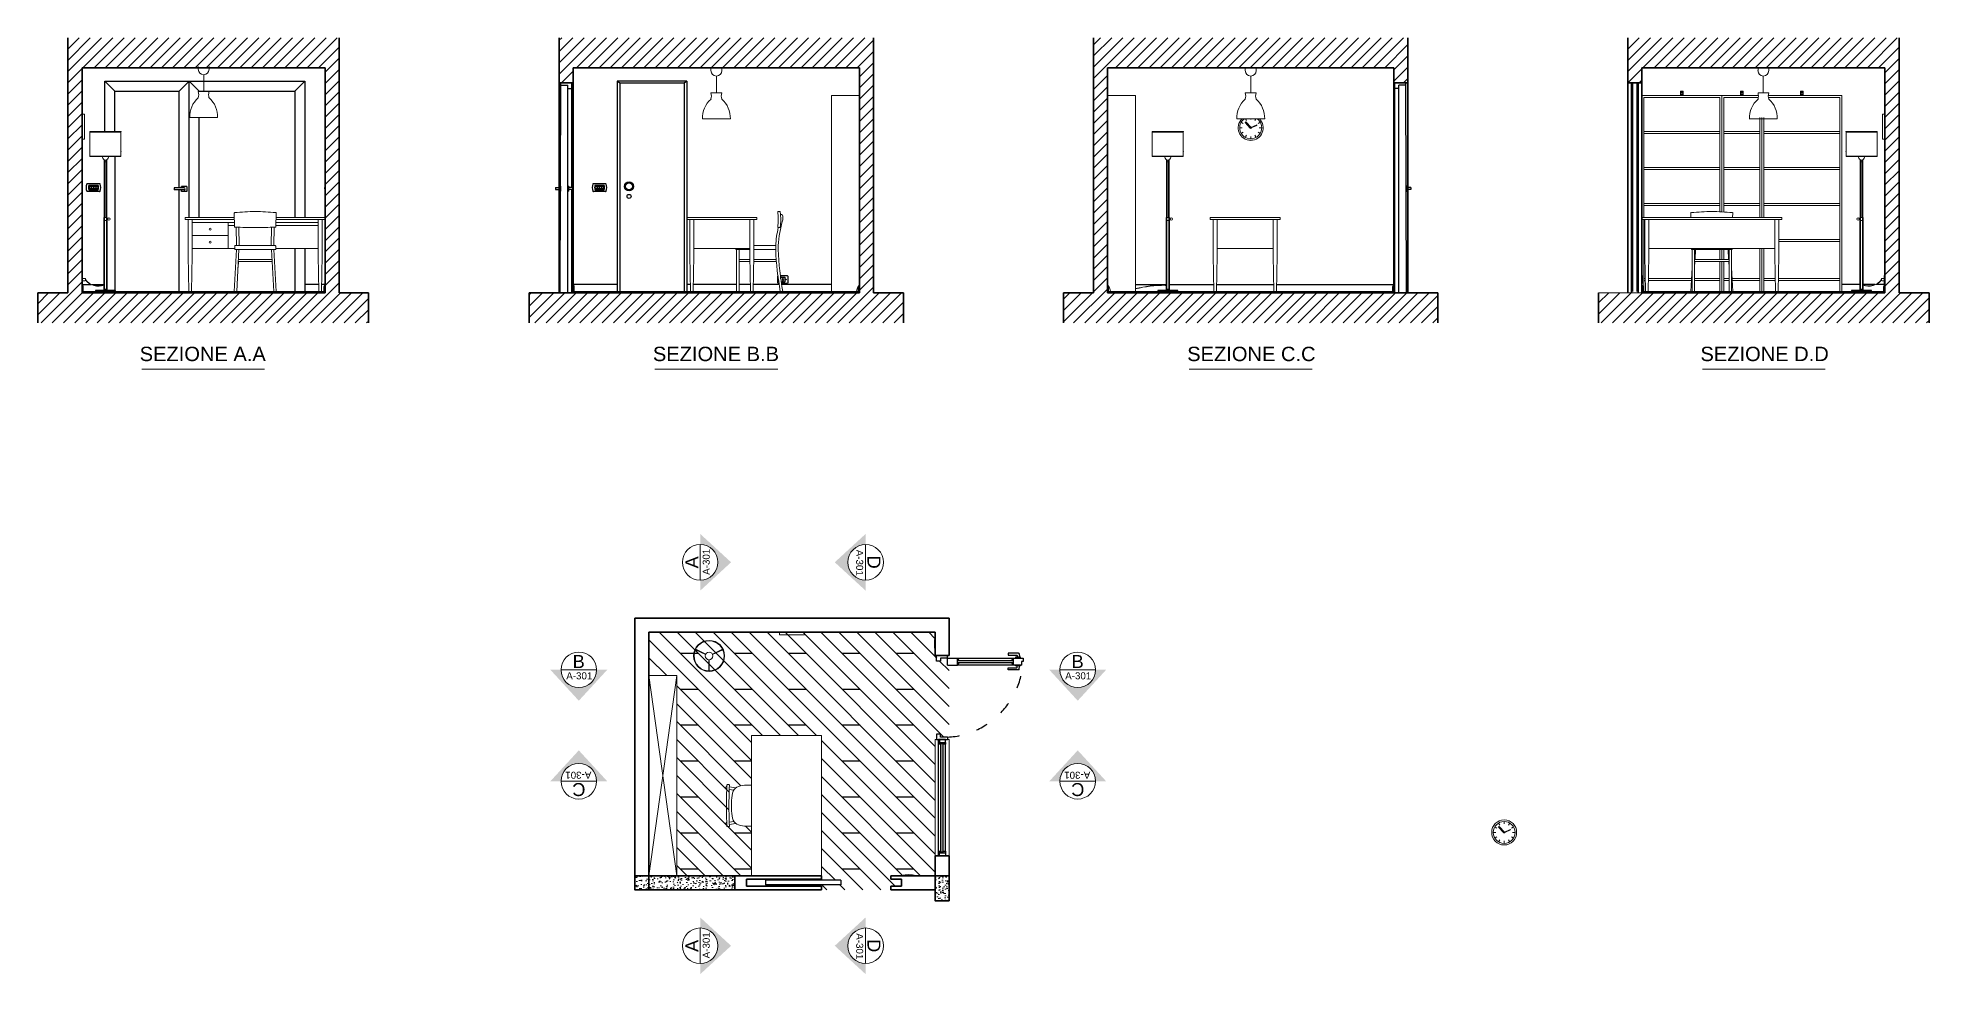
# Model space of a CAD drawing. Header units: millimetres. Extents: x 848 to 2740, y 1008 to 1944.
import ezdxf
from ezdxf.enums import TextEntityAlignment as Align

# ---------------------------------------------------------------- set-up
doc = ezdxf.new("R2010")
doc.units = ezdxf.units.MM
doc.linetypes.add('ACAD_ISO03W100', pattern=[30, 12, -18])
doc.linetypes.add('CENTERX2', pattern=[4, 2.5, -0.5, 0.5, -0.5])
for name, color, linetype, lineweight in [('A-DOOR-FULL', 4, 'Continuous', 25), ('A-FURN', 9, 'Continuous', 18), ('A-GLAZ-FULL', 140, 'Continuous', 25), ('A-WALL-FULL', 7, 'Continuous', 35), ('G-ANNO-DIM', 3, 'Continuous', 18)]:
    doc.layers.add(name, color=color, linetype=linetype, lineweight=lineweight)
doc.layers.add('ACCESSORI', color=6, linetype='Continuous')
doc.layers.add('PAVIMENTAZIONE', color=1, linetype='Continuous')
doc.styles.add('ARIAL', font='arial.ttf')
doc.styles.add('underline', font='arial.ttf')

msp = doc.modelspace()

# ---------------------------------------------------------------- texts
at = {"layer": 'G-ANNO-DIM', "style": 'underline'}
for s, p in [('SEZIONE A.A', (949.9, 1621.3)), ('SEZIONE B.B', (1463.2, 1621.3)), ('SEZIONE C.C', (1997.6, 1621.3)), ('SEZIONE D.D', (2510.9, 1621.3))]:
    msp.add_text(s, height=14.381, dxfattribs=at).set_placement(p)

# ---------------------------------------------------------------- blocks, each defined once
blk = doc.blocks.new('section plan')
h = blk.add_hatch(color=256)
h.dxf.hatch_style = 1
h.paths.add_polyline_path([(56.9, 0.3), (46.3, 0.3, -1), (10.7, 0.3), (0.1, 0.3), (28.5, -30.6)])
blk.add_line((46.3, 0.3), (10.7, 0.3))
blk.add_circle((28.5, 0.3), 17.8)
at = {"style": 'ARIAL'}
for tag, height, p in [('A', 13, (28.4, 8.6)), ('A-301', 7, (29, -5.7))]:
    blk.add_attdef(tag, text='', height=height, dxfattribs=at).set_placement(p, align=Align.MIDDLE_CENTER)

# ---------------------------------------------------------------- hatches: boundary and pattern name
at = {"layer": 'A-FURN'}
h = msp.add_hatch(dxfattribs=at)
h.set_pattern_fill('ANSI31', color=256, scale=2.5)
h.paths.add_polyline_path([(1149.5, 1944.5), (878, 1944.5), (878, 1689.5), (848, 1689.5), (848, 1659.5), (1178.6, 1659.5), (1178.6, 1689.5), (1149.5, 1689.5)])
h.paths.add_polyline_path([(1135.5, 1914.5), (1135.5, 1689.5), (892.3, 1689.5), (892.3, 1914.5)], flags=16)
h.paths.add_polyline_path([(918.7, 1824.1), (918.7, 1824.1), (918.7, 1824.5), (912.7, 1824.5), (912.7, 1824, 1.015248)], flags=0)
h.paths.add_polyline_path([(1115.2, 1900), (1115.2, 1763.5), (1135.5, 1763.5), (1135.5, 1761.5), (1128.5, 1761.5), (1128.5, 1725.5), (1129.1, 1696.5), (1115.2, 1696.5), (1115.2, 1732.5), (1086, 1732.5), (1086, 1732, -0.414214), (1085.5, 1731.5), (1081.7, 1731.5), (1082.3, 1719.7), (1048.6, 1719.7), (1049.2, 1731.5), (1045.5, 1731.5, -0.414214), (1045, 1732), (1045, 1732.5), (1002.5, 1732.5), (1002.5, 1761.5), (995.5, 1761.5), (995.5, 1763.5), (999.3, 1763.5), (999.3, 1900), (993.3, 1894), (993.3, 1793.1), (993.7, 1793.1), (993.7, 1794.7), (999, 1794.7), (999, 1789.5), (993.7, 1789.5), (993.7, 1791.1), (986.4, 1791.1), (986.4, 1793.1), (993.3, 1793.1), (993.3, 1894), (921.2, 1894), (921.2, 1849.5), (931.2, 1849.5), (931.2, 1825), (900.2, 1825), (900.2, 1849.5), (915.2, 1849.5), (915.2, 1900)], flags=0)
h.paths.add_polyline_path([(1013.9, 1889.5), (1019.3, 1889.5, 0.127701), (1019.3, 1883.2, -0.229639), (1027.9, 1863.5), (999.9, 1863.5, -0.181592), (1005.3, 1879.9), (1005.3, 1894), (1013.9, 1894)], flags=0)
h.paths.add_polyline_path([(894.8, 1867), (894.8, 1842), (892.3, 1842), (892.3, 1867)], flags=0)
h.paths.add_polyline_path([(925.7, 1691), (925.7, 1690.5), (924.7, 1690.5), (924.7, 1689.5), (923.7, 1689.5), (923.7, 1690.5), (907.7, 1690.5), (907.7, 1689.5), (906.7, 1689.5), (906.7, 1690.5), (905.7, 1690.5), (905.7, 1691), (914.5, 1691, -1), (914.5, 1692), (914.5, 1695.9, -0.325381), (895.6, 1701.3), (895.6, 1700.8, -0.414214), (895, 1700.2), (892.6, 1700.2), (892.6, 1697.5), (892.3, 1697.5), (892.3, 1705.5), (892.6, 1705.5), (892.6, 1702.7), (895, 1702.7, -0.414214), (895.6, 1702.1), (895.6, 1701.7, 0.130405), (902.3, 1696.5), (914.5, 1696.5), (914.5, 1763.5), (914.7, 1763.5), (914.7, 1819.2), (916.7, 1819.2), (916.7, 1763.5), (917, 1763.5), (917, 1762.8), (917.7, 1762.8), (917.7, 1762.1), (917.9, 1762.1, -0.944336), (920.4, 1762, -0.931585), (917.9, 1761.8), (917.7, 1761.8), (917.7, 1761.1), (917, 1761.1), (917, 1692, -1), (917, 1691)], flags=0)
edge = h.paths.add_edge_path(flags=0)
edge.add_line((1086.5, 1768), (1086, 1754.4))
edge.add_arc((1085.5, 1754.4), 0.5, 272.0384, 358.0347, ccw=False)
edge.add_spline(control_points=[(1085.5, 1753.9), (1085.1, 1753.9), (1084.8, 1753.9), (1084.4, 1753.9)], knot_values=[35.979915, 35.979915, 35.979915, 35.979915, 36.942199, 36.942199, 36.942199, 36.942199], degree=3, periodic=0)
edge.add_arc((1085.5, 1754.4), 0.5, 272.0398, 358.0347)
edge.add_line((1086, 1754.4), (1086.5, 1768))
edge.add_arc((1086, 1768), 0.5, 360, 445.9753)
edge.add_spline(control_points=[(1086, 1768.5), (1079.1, 1769), (1065.5, 1770), (1051.8, 1769), (1044.9, 1768.5)], knot_values=[0.46492, 0.46492, 0.46492, 0.46492, 21.023796, 41.582672, 41.582672, 41.582672, 41.582672], degree=3, periodic=0)
edge.add_arc((1086, 1768), 0.5, 0, 85.9753, ccw=False)
h.paths.add_polyline_path([(1044.9, 1755.5), (1038.5, 1755.5), (1038.5, 1758.5), (1044.8, 1758.5)], flags=0)
edge = h.paths.add_edge_path(flags=0)
edge.add_arc((898.4, 1793.5), 12.5, -17.2202, 17.2202, ccw=False)
edge.add_spline(control_points=[(910.3, 1789.8), (910.1, 1789.6), (909.9, 1789.5), (909.7, 1789.5)], knot_values=[0, 0, 0, 0, 0.687428, 0.687428, 0.687428, 0.687428], degree=3, periodic=0)
edge.add_line((909.7, 1789.5), (897.7, 1789.5))
edge.add_spline(control_points=[(897.7, 1789.5), (897.4, 1789.5), (897.2, 1789.6), (897, 1789.8)], knot_values=[0, 0, 0, 0, 0.687428, 0.687428, 0.687428, 0.687428], degree=3, periodic=0)
edge.add_arc((908.9, 1793.5), 12.5, 162.7798, 197.2202, ccw=False)
edge.add_spline(control_points=[(897, 1797.2), (897.2, 1797.3), (897.4, 1797.5), (897.7, 1797.5)], knot_values=[0, 0, 0, 0, 0.687428, 0.687428, 0.687428, 0.687428], degree=3, periodic=0)
edge.add_line((897.7, 1797.5), (909.7, 1797.5))
edge.add_spline(control_points=[(909.7, 1797.5), (909.9, 1797.5), (910.1, 1797.3), (910.3, 1797.2)], knot_values=[0.726786, 0.726786, 0.726786, 0.726786, 1.414214, 1.414214, 1.414214, 1.414214], degree=3, periodic=0)
h.paths.add_polyline_path([(908, 1796, -0.265564), (908, 1791), (899.3, 1791, -0.265564), (899.3, 1796)], flags=0)
h.paths.add_polyline_path([(908, 1795.5), (908, 1791.5), (899.3, 1791.5), (899.3, 1795.5)], flags=0)
h.paths.add_polyline_path([(905.9, 1794.5), (905.9, 1792.5), (907.8, 1792.5), (907.8, 1792.2), (906.1, 1792.2), (906.1, 1792.5), (905.6, 1792.5), (905.6, 1792.2), (903.9, 1792.2), (903.9, 1792.5), (903.4, 1792.5), (903.4, 1792.2), (901.7, 1792.2), (901.7, 1792.5), (901.2, 1792.5), (901.2, 1792.2), (899.5, 1792.2), (899.5, 1792.5), (901.5, 1792.5), (901.5, 1794.5)], flags=0)
h.paths.add_polyline_path([(1135.5, 1797), (1135.5, 1789, -0.175458)], flags=16)
h.paths.add_polyline_path([(1021.5, 1752, -1), (1019.5, 1752, -1)], flags=0)
h.paths.add_polyline_path([(1021.5, 1739, -1), (1019.5, 1739, -1)], flags=0)
h.paths.add_polyline_path([(1135.2, 1705.5), (1135.5, 1705.5), (1135.5, 1697.5), (1135.2, 1697.5)], flags=0)
h.paths.add_polyline_path([(1683.9, 1944.5), (1369.5, 1944.5), (1369.5, 1899.5), (1383.5, 1899.5), (1383.5, 1914.5), (1669.9, 1914.5), (1669.9, 1689.5), (1383.5, 1689.5), (1369.5, 1689.5), (1339.5, 1689.5), (1339.5, 1659.5), (1713.9, 1659.5), (1713.9, 1689.5), (1683.9, 1689.5)])
h.paths.add_polyline_path([(2218.3, 1944.5), (1903.9, 1944.5), (1903.9, 1689.5), (1873.9, 1689.5), (1873.9, 1659.5), (2248.3, 1659.5), (2248.3, 1689.5), (2218.3, 1689.5), (2204.3, 1689.5), (1917.9, 1689.5), (1917.9, 1914.5), (2204.3, 1914.5), (2204.3, 1899.5), (2218.3, 1899.5)])
h.paths.add_polyline_path([(2709.7, 1944.5), (2438.3, 1944.5), (2438.3, 1899.5), (2452.3, 1899.5), (2452.3, 1914.5), (2695.4, 1914.5), (2695.4, 1689.5), (2453.1, 1689.5), (2409.1, 1689.5), (2409.1, 1659.5), (2739.7, 1659.5), (2739.7, 1689.5), (2709.7, 1689.5)])
h = msp.add_hatch(dxfattribs=at)
h.set_pattern_fill('AR-CONC', color=256, scale=0.050063, style=0)
h.set_pattern_definition([(50, (4790.757, 9227.225), (9.120779, -0.7979644), [0.953707, -10.490779]), (355, (4790.757, 9227.225), (-1.764375, 9.56494), [0.762966, -8.392624]), (100.451, (4791.517, 9227.159), (7.356437, 8.766932), [0.810526, -8.915786]), (46.1842, (4790.757, 9229.768), (13.57113, -2.10478), [1.43056, -15.73617]), (96.6356, (4791.888, 9229.593), (11.885256, 12.386957), [1.21579, -13.373679]), (351.184, (4790.757, 9229.768), (11.885275, 12.386936), [1.144449, -12.588935]), (21, (4792.029, 9229.133), (7.590352, -5.1197566), [0.953707, -10.490779]), (326, (4792.029, 9229.133), (3.094018, 9.221071), [0.762966, -8.392624]), (71.4514, (4792.661, 9228.706), (10.684349, 4.1013344), [0.810526, -8.915786]), (37.5, (4790.7572, 9227.2253), (0.1546259, 4.2331103), [0, -8.2908948, 0, -8.5197845, 0, -8.4244138]), (7.5, (4790.7572, 9227.2253), (3.3452176, 5.0153773), [0, -4.8575488, 0, -8.1001534, 0, -3.2108143]), (327.5, (4787.9215, 9227.2253), (6.7881223, -0.2868002), [0, -3.179024, 0, -9.918555, 0, -13.1611597]), (317.5, (4786.65, 9227.225), (7.4158462, 1.272936), [0, -4.1327313, 0, -6.586938, 0, -9.346331])])
h.paths.add_polyline_path([(1445.1, 1106.9), (1445.1, 1092.8), (1545.2, 1092.8), (1545.2, 1106.4, 0.366815), (1542, 1105.9), (1541.7, 1106.2, -0.089578), (1542.5, 1106.9)])
h = msp.add_hatch(dxfattribs=at)
h.set_pattern_fill('AR-CONC', color=256, scale=0.050063, style=0)
h.set_pattern_definition([(50, (4790.2566, 9227.225), (9.120779, -0.7979644), [0.953707, -10.490779]), (355, (4790.257, 9227.225), (-1.764375, 9.56494), [0.762966, -8.392624]), (100.451, (4791.017, 9227.159), (7.356437, 8.766932), [0.810526, -8.915786]), (46.1842, (4790.257, 9229.768), (13.57113, -2.10478), [1.43056, -15.73617]), (96.6356, (4791.388, 9229.593), (11.885256, 12.386957), [1.21579, -13.373679]), (351.184, (4790.257, 9229.768), (11.885275, 12.386936), [1.144449, -12.588935]), (21, (4791.528, 9229.133), (7.590352, -5.1197566), [0.953707, -10.490779]), (326, (4791.528, 9229.133), (3.094018, 9.221071), [0.762966, -8.392624]), (71.4514, (4792.161, 9228.706), (10.684349, 4.1013344), [0.810526, -8.915786]), (37.5, (4790.2566, 9227.2253), (0.1546259, 4.2331103), [0, -8.2908948, 0, -8.5197845, 0, -8.4244138]), (7.5, (4790.2566, 9227.2253), (3.3452176, 5.0153773), [0, -4.8575488, 0, -8.1001534, 0, -3.2108143]), (327.5, (4787.421, 9227.2253), (6.7881223, -0.2868002), [0, -3.179024, 0, -9.918555, 0, -13.1611597]), (317.5, (4786.1493, 9227.225), (7.4158462, 1.272936), [0, -4.1327313, 0, -6.586938, 0, -9.346331])])
h.paths.add_polyline_path([(1759.5, 1106.9), (1745.4, 1106.9), (1745.4, 1081.8), (1759.5, 1081.8)])
at = {"layer": 'A-GLAZ-FULL'}
h = msp.add_hatch(dxfattribs=at)
h.set_pattern_fill('AR-SAND', color=256, scale=0.842591, angle=450)
h.set_pattern_definition([(127.5, (1837.8812, -3135.137), (-1.62352423, -0.05307763), [0, -1.2807382, 0, -1.4324046, 0, -1.36921026]), (97.5, (1837.8812, -3135.137), (-2.3779147, 1.4911978), [0, -0.69092456, 0, -1.15434957, 0, -0.44236024]), (57.5, (1837.8812, -3136.1733), (-0.00476827, 2.6239477), [0, -0.42129546, 0, -1.51666367, 0, -1.9800887]), (47.5, (1837.8812, -3136.1733), (-0.7395215, 2.532935), [0, -0.21064773, 0, -0.9942573, 0, -1.13749776])])
h.paths.add_polyline_path([(1751.2, 1239.1), (1751.2, 1204.9), (1751.2, 1130.5), (1753.1, 1130.5), (1753.1, 1204.9), (1753.1, 1239.1)])
h.paths.add_polyline_path([(1751.2, 1239.1), (1751.2, 1212.3), (1751.2, 1239.1), (1753.1, 1239.1), (1753.1, 1212.3), (1753.1, 1239.1)], flags=17)
at = {"layer": 'ACCESSORI'}
h = msp.add_hatch(dxfattribs=at)
h.set_pattern_fill('BRASS', color=256, angle=180)
h.set_pattern_definition([(180, (2583.70552, 1944.1948), (-9e-17, -0.25), []), (180, (2583.70552, 1944.0698), (-9e-17, -0.25), [0.125, -0.0625])])
h.paths.add_polyline_path([(899.3, 1796.8), (899.3, 1795.8), (901.5, 1795.8), (901.5, 1796.8)])
h.paths.add_polyline_path([(901.5, 1796.8), (901.5, 1795.8), (903.7, 1795.8), (903.7, 1796.8)])
h.paths.add_polyline_path([(903.7, 1796.8), (903.7, 1795.8), (905.9, 1795.8), (905.9, 1796.8)])
h.paths.add_polyline_path([(905.9, 1796.8), (905.9, 1795.8), (908, 1795.8), (908, 1796.8)])
h.paths.add_polyline_path([(905.9, 1793.8), (905.9, 1792.8), (908, 1792.8), (908, 1793.8)])
h.paths.add_polyline_path([(906.1, 1793.5), (906.1, 1793.6), (907.8, 1793.6), (907.8, 1793.5)], flags=16)
h.paths.add_polyline_path([(903.7, 1793.8), (903.7, 1792.8), (905.9, 1792.8), (905.9, 1793.8)])
h.paths.add_polyline_path([(903.9, 1793.5), (903.9, 1793.6), (905.6, 1793.6), (905.6, 1793.5)], flags=16)
h.paths.add_polyline_path([(901.5, 1793.8), (901.5, 1792.8), (903.7, 1792.8), (903.7, 1793.8)])
h.paths.add_polyline_path([(901.7, 1793.5), (901.7, 1793.6), (903.4, 1793.6), (903.4, 1793.5)], flags=16)
h.paths.add_polyline_path([(899.3, 1793.8), (899.3, 1792.8), (901.5, 1792.8), (901.5, 1793.8)])
h.paths.add_polyline_path([(899.5, 1793.5), (899.5, 1793.6), (901.2, 1793.6), (901.2, 1793.5)], flags=16)
h = msp.add_hatch(dxfattribs=at)
h.set_pattern_fill('BRASS', color=256, angle=360)
h.set_pattern_definition([(360, (-270.1755, 1645.33298), (6e-17, 0.25), []), (360, (-270.1755, 1645.45798), (6e-17, 0.25), [0.125, -0.0625])])
h.paths.add_polyline_path([(1414.2, 1792.8), (1414.2, 1793.8), (1412.1, 1793.8), (1412.1, 1792.8)])
h.paths.add_polyline_path([(1412.1, 1792.8), (1412.1, 1793.8), (1409.9, 1793.8), (1409.9, 1792.8)])
h.paths.add_polyline_path([(1409.9, 1792.8), (1409.9, 1793.8), (1407.7, 1793.8), (1407.7, 1792.8)])
h.paths.add_polyline_path([(1407.7, 1792.8), (1407.7, 1793.8), (1405.5, 1793.8), (1405.5, 1792.8)])
h.paths.add_polyline_path([(1407.7, 1795.8), (1407.7, 1796.8), (1405.5, 1796.8), (1405.5, 1795.8)])
h.paths.add_polyline_path([(1407.4, 1796.1), (1407.4, 1795.9), (1405.7, 1795.9), (1405.7, 1796.1)], flags=16)
h.paths.add_polyline_path([(1409.9, 1795.8), (1409.9, 1796.8), (1407.7, 1796.8), (1407.7, 1795.8)])
h.paths.add_polyline_path([(1409.6, 1796.1), (1409.6, 1795.9), (1407.9, 1795.9), (1407.9, 1796.1)], flags=16)
h.paths.add_polyline_path([(1412.1, 1795.8), (1412.1, 1796.8), (1409.9, 1796.8), (1409.9, 1795.8)])
h.paths.add_polyline_path([(1411.8, 1796.1), (1411.8, 1795.9), (1410.1, 1795.9), (1410.1, 1796.1)], flags=16)
h.paths.add_polyline_path([(1414.2, 1795.8), (1414.2, 1796.8), (1412.1, 1796.8), (1412.1, 1795.8)])
h.paths.add_polyline_path([(1414, 1796.1), (1414, 1795.9), (1412.3, 1795.9), (1412.3, 1796.1)], flags=16)
at = {"layer": 'PAVIMENTAZIONE'}
h = msp.add_hatch(dxfattribs=at)
h.set_pattern_fill('DOLMIT', color=256, scale=2, angle=135)
edge = h.paths.add_edge_path(flags=16)
edge.add_arc((1537.1, 1158.9), 1.25, 91.715, 271.9474, ccw=False)
edge.add_spline(control_points=[(1537.1, 1160.1), (1536.9, 1165.7), (1536.6, 1176.9), (1536.9, 1188), (1537.1, 1193.6)], knot_values=[4.258946, 4.258946, 4.258946, 4.258946, 21.004984, 37.751021, 37.751021, 37.751021, 37.751021], degree=3, periodic=0)
edge.add_arc((1537.1, 1194.8), 1.25, 88.0526, 268.285, ccw=False)
edge.add_spline(control_points=[(1537.2, 1197.4), (1537.2, 1196.9), (1537.2, 1196.5), (1537.2, 1196.1)], knot_values=[0.483792, 0.483792, 0.483792, 0.483792, 1.760268, 1.760268, 1.760268, 1.760268], degree=3, periodic=0)
edge.add_spline(control_points=[(1537.2, 1196.1), (1537.1, 1195.3), (1537.1, 1194.4), (1537.1, 1193.6)], knot_values=[1.760268, 1.760268, 1.760268, 1.760268, 4.258946, 4.258946, 4.258946, 4.258946], degree=3, periodic=0)
edge.add_spline(control_points=[(1537.1, 1193.6), (1536.9, 1188), (1536.6, 1176.9), (1536.9, 1165.7), (1537.1, 1160.1)], knot_values=[4.258946, 4.258946, 4.258946, 4.258946, 21.004984, 37.751021, 37.751021, 37.751021, 37.751021], degree=3, periodic=0)
edge.add_spline(control_points=[(1537.1, 1160.1), (1537.1, 1159.3), (1537.1, 1158.4), (1537.2, 1157.6)], knot_values=[37.751021, 37.751021, 37.751021, 37.751021, 40.249699, 40.249699, 40.249699, 40.249699], degree=3, periodic=0)
edge.add_spline(control_points=[(1537.2, 1157.6), (1537.2, 1157.2), (1537.2, 1156.8), (1537.2, 1156.3)], knot_values=[40.249699, 40.249699, 40.249699, 40.249699, 41.526175, 41.526175, 41.526175, 41.526175], degree=3, periodic=0)
edge = h.paths.add_edge_path()
edge.add_arc((1466.3, 1387.1), 37.6, 258.9243, 281.0757)
edge.add_line((1473.5, 1350.2), (1745.4, 1350.2))
edge.add_line((1745.4, 1350.2), (1745.4, 1345.8))
edge.add_arc((1782.3, 1338.6), 37.6, 168.9243, 191.0757)
edge.add_line((1745.4, 1331.4), (1745.4, 1106.9))
edge.add_line((1745.4, 1106.9), (1726.3, 1106.9))
edge.add_arc((1719.1, 1070), 37.6, 78.9243, 101.0757)
edge.add_line((1711.9, 1106.9), (1701.3, 1106.9))
edge.add_line((1701.3, 1106.9), (1701.3, 1103.3))
edge.add_line((1701.3, 1103.3), (1711.9, 1103.3))
edge.add_line((1711.9, 1103.3), (1711.9, 1096.4))
edge.add_line((1711.9, 1096.4), (1701.3, 1096.4))
edge.add_line((1701.3, 1096.4), (1701.3, 1092.8))
edge.add_line((1701.3, 1092.8), (1631.8, 1092.8))
edge.add_line((1631.8, 1092.8), (1631.8, 1097.8))
edge.add_line((1631.8, 1097.8), (1651, 1097.8))
edge.add_line((1651, 1097.8), (1651, 1102.3))
edge.add_line((1651, 1102.3), (1631.8, 1102.3))
edge.add_line((1631.8, 1102.3), (1631.8, 1246.9))
edge.add_line((1631.8, 1246.9), (1561.8, 1246.9))
edge.add_line((1561.8, 1246.9), (1561.8, 1197.4))
edge.add_line((1561.8, 1197.4), (1561.7, 1197.4))
edge.add_line((1561.7, 1197.4), (1561.5, 1197.4))
edge.add_line((1561.5, 1197.4), (1561.5, 1197.4))
edge.add_line((1561.5, 1197.4), (1561.4, 1197.4))
edge.add_line((1561.4, 1197.4), (1561.3, 1197.4))
edge.add_line((1561.3, 1197.4), (1561.3, 1197.4))
edge.add_line((1561.3, 1197.4), (1561.2, 1197.4))
edge.add_line((1561.2, 1197.4), (1561.1, 1197.4))
edge.add_line((1561.1, 1197.4), (1561, 1197.4))
edge.add_line((1561, 1197.4), (1561, 1197.4))
edge.add_line((1561, 1197.4), (1560.9, 1197.4))
edge.add_line((1560.9, 1197.4), (1560.8, 1197.4))
edge.add_line((1560.8, 1197.4), (1560.8, 1197.4))
edge.add_line((1560.8, 1197.4), (1560.7, 1197.4))
edge.add_line((1560.7, 1197.4), (1560.6, 1197.4))
edge.add_line((1560.6, 1197.4), (1560.5, 1197.4))
edge.add_line((1560.5, 1197.4), (1560.5, 1197.4))
edge.add_line((1560.5, 1197.4), (1560.4, 1197.4))
edge.add_line((1560.4, 1197.4), (1560.3, 1197.4))
edge.add_line((1560.3, 1197.4), (1560.3, 1197.4))
edge.add_line((1560.3, 1197.4), (1560.2, 1197.4))
edge.add_line((1560.2, 1197.4), (1560.1, 1197.4))
edge.add_line((1560.1, 1197.4), (1560.1, 1197.4))
edge.add_line((1560.1, 1197.4), (1560, 1197.4))
edge.add_line((1560, 1197.4), (1559.9, 1197.4))
edge.add_line((1559.9, 1197.4), (1559.8, 1197.4))
edge.add_line((1559.8, 1197.4), (1559.8, 1197.4))
edge.add_line((1559.8, 1197.4), (1559.7, 1197.4))
edge.add_line((1559.7, 1197.4), (1559.6, 1197.4))
edge.add_line((1559.6, 1197.4), (1559.6, 1197.4))
edge.add_line((1559.6, 1197.4), (1559.5, 1197.4))
edge.add_line((1559.5, 1197.4), (1559.4, 1197.4))
edge.add_line((1559.4, 1197.4), (1559.3, 1197.4))
edge.add_line((1559.3, 1197.4), (1559.3, 1197.4))
edge.add_line((1559.3, 1197.4), (1559.2, 1197.4))
edge.add_line((1559.2, 1197.4), (1559.1, 1197.4))
edge.add_line((1559.1, 1197.4), (1559.1, 1197.4))
edge.add_line((1559.1, 1197.4), (1559, 1197.4))
edge.add_line((1559, 1197.4), (1558.9, 1197.4))
edge.add_line((1558.9, 1197.4), (1558.9, 1197.4))
edge.add_line((1558.9, 1197.4), (1558.8, 1197.4))
edge.add_line((1558.8, 1197.4), (1558.7, 1197.4))
edge.add_line((1558.7, 1197.4), (1558.6, 1197.4))
edge.add_line((1558.6, 1197.4), (1558.6, 1197.4))
edge.add_line((1558.6, 1197.4), (1558.5, 1197.4))
edge.add_line((1558.5, 1197.4), (1558.4, 1197.3))
edge.add_line((1558.4, 1197.3), (1558.4, 1197.3))
edge.add_line((1558.4, 1197.3), (1558.3, 1197.3))
edge.add_line((1558.3, 1197.3), (1558.2, 1197.3))
edge.add_line((1558.2, 1197.3), (1558.2, 1197.3))
edge.add_line((1558.2, 1197.3), (1558.1, 1197.3))
edge.add_line((1558.1, 1197.3), (1558, 1197.3))
edge.add_line((1558, 1197.3), (1558, 1197.3))
edge.add_line((1558, 1197.3), (1557.9, 1197.3))
edge.add_line((1557.9, 1197.3), (1557.8, 1197.3))
edge.add_line((1557.8, 1197.3), (1557.7, 1197.3))
edge.add_line((1557.7, 1197.3), (1557.7, 1197.3))
edge.add_line((1557.7, 1197.3), (1557.6, 1197.3))
edge.add_line((1557.6, 1197.3), (1557.5, 1197.3))
edge.add_line((1557.5, 1197.3), (1557.5, 1197.3))
edge.add_line((1557.5, 1197.3), (1557.4, 1197.3))
edge.add_line((1557.4, 1197.3), (1557.3, 1197.3))
edge.add_line((1557.3, 1197.3), (1557.3, 1197.3))
edge.add_line((1557.3, 1197.3), (1557.2, 1197.3))
edge.add_line((1557.2, 1197.3), (1557.1, 1197.3))
edge.add_line((1557.1, 1197.3), (1557.1, 1197.3))
edge.add_line((1557.1, 1197.3), (1557, 1197.3))
edge.add_line((1557, 1197.3), (1556.9, 1197.3))
edge.add_line((1556.9, 1197.3), (1556.8, 1197.3))
edge.add_line((1556.8, 1197.3), (1556.8, 1197.3))
edge.add_line((1556.8, 1197.3), (1556.7, 1197.3))
edge.add_line((1556.7, 1197.3), (1556.6, 1197.3))
edge.add_line((1556.6, 1197.3), (1556.6, 1197.3))
edge.add_line((1556.6, 1197.3), (1556.5, 1197.3))
edge.add_line((1556.5, 1197.3), (1556.4, 1197.3))
edge.add_line((1556.4, 1197.3), (1556.4, 1197.3))
edge.add_line((1556.4, 1197.3), (1556.3, 1197.3))
edge.add_line((1556.3, 1197.3), (1556.2, 1197.3))
edge.add_line((1556.2, 1197.3), (1556.2, 1197.3))
edge.add_line((1556.2, 1197.3), (1556.1, 1197.3))
edge.add_line((1556.1, 1197.3), (1556, 1197.3))
edge.add_line((1556, 1197.3), (1556, 1197.3))
edge.add_line((1556, 1197.3), (1555.9, 1197.3))
edge.add_line((1555.9, 1197.3), (1555.8, 1197.3))
edge.add_line((1555.8, 1197.3), (1555.8, 1197.3))
edge.add_line((1555.8, 1197.3), (1555.7, 1197.3))
edge.add_line((1555.7, 1197.3), (1555.6, 1197.3))
edge.add_line((1555.6, 1197.3), (1555.6, 1197.3))
edge.add_line((1555.6, 1197.3), (1555.5, 1197.3))
edge.add_line((1555.5, 1197.3), (1555.4, 1197.3))
edge.add_line((1555.4, 1197.3), (1555.4, 1197.3))
edge.add_line((1555.4, 1197.3), (1555.3, 1197.2))
edge.add_line((1555.3, 1197.2), (1555.2, 1197.2))
edge.add_line((1555.2, 1197.2), (1555.2, 1197.2))
edge.add_line((1555.2, 1197.2), (1555.1, 1197.2))
edge.add_line((1555.1, 1197.2), (1555, 1197.2))
edge.add_line((1555, 1197.2), (1555, 1197.2))
edge.add_line((1555, 1197.2), (1554.9, 1197.2))
edge.add_line((1554.9, 1197.2), (1554.8, 1197.2))
edge.add_line((1554.8, 1197.2), (1554.8, 1197.2))
edge.add_line((1554.8, 1197.2), (1554.7, 1197.2))
edge.add_line((1554.7, 1197.2), (1554.6, 1197.2))
edge.add_line((1554.6, 1197.2), (1554.6, 1197.2))
edge.add_line((1554.6, 1197.2), (1554.5, 1197.2))
edge.add_line((1554.5, 1197.2), (1554.4, 1197.2))
edge.add_line((1554.4, 1197.2), (1554.4, 1197.2))
edge.add_line((1554.4, 1197.2), (1554.3, 1197.2))
edge.add_line((1554.3, 1197.2), (1554.2, 1197.2))
edge.add_line((1554.2, 1197.2), (1554.2, 1197.2))
edge.add_line((1554.2, 1197.2), (1554.1, 1197.2))
edge.add_line((1554.1, 1197.2), (1554, 1197.2))
edge.add_line((1554, 1197.2), (1554, 1197.1))
edge.add_line((1554, 1197.1), (1553.9, 1197.1))
edge.add_line((1553.9, 1197.1), (1553.8, 1197.1))
edge.add_line((1553.8, 1197.1), (1553.8, 1197.1))
edge.add_line((1553.8, 1197.1), (1553.7, 1197.1))
edge.add_line((1553.7, 1197.1), (1553.6, 1197.1))
edge.add_line((1553.6, 1197.1), (1553.6, 1197.1))
edge.add_line((1553.6, 1197.1), (1553.5, 1197.1))
edge.add_line((1553.5, 1197.1), (1553.5, 1197.1))
edge.add_line((1553.5, 1197.1), (1553.4, 1197.1))
edge.add_line((1553.4, 1197.1), (1553.3, 1197.1))
edge.add_line((1553.3, 1197.1), (1553.3, 1197.1))
edge.add_line((1553.3, 1197.1), (1553.2, 1197.1))
edge.add_line((1553.2, 1197.1), (1553.1, 1197.1))
edge.add_line((1553.1, 1197.1), (1553.1, 1197.1))
edge.add_line((1553.1, 1197.1), (1553, 1197))
edge.add_line((1553, 1197), (1552.9, 1197))
edge.add_line((1552.9, 1197), (1552.9, 1197))
edge.add_line((1552.9, 1197), (1552.8, 1197))
edge.add_line((1552.8, 1197), (1552.8, 1197))
edge.add_line((1552.8, 1197), (1552.7, 1197))
edge.add_line((1552.7, 1197), (1552.6, 1197))
edge.add_line((1552.6, 1197), (1552.6, 1197))
edge.add_line((1552.6, 1197), (1552.5, 1197))
edge.add_line((1552.5, 1197), (1552.4, 1197))
edge.add_line((1552.4, 1197), (1552.4, 1197))
edge.add_line((1552.4, 1197), (1552.3, 1197))
edge.add_line((1552.3, 1197), (1552.3, 1196.9))
edge.add_line((1552.3, 1196.9), (1552.2, 1196.9))
edge.add_line((1552.2, 1196.9), (1552.1, 1196.9))
edge.add_line((1552.1, 1196.9), (1552.1, 1196.9))
edge.add_line((1552.1, 1196.9), (1552, 1196.9))
edge.add_line((1552, 1196.9), (1551.9, 1196.9))
edge.add_line((1551.9, 1196.9), (1551.9, 1196.9))
edge.add_line((1551.9, 1196.9), (1551.8, 1196.9))
edge.add_line((1551.8, 1196.9), (1551.8, 1196.9))
edge.add_line((1551.8, 1196.9), (1551.7, 1196.9))
edge.add_line((1551.7, 1196.9), (1551.6, 1196.8))
edge.add_line((1551.6, 1196.8), (1551.6, 1196.8))
edge.add_line((1551.6, 1196.8), (1551.5, 1196.8))
edge.add_line((1551.5, 1196.8), (1551.5, 1196.8))
edge.add_line((1551.5, 1196.8), (1551.4, 1196.8))
edge.add_line((1551.4, 1196.8), (1551.3, 1196.8))
edge.add_line((1551.3, 1196.8), (1551.3, 1196.8))
edge.add_line((1551.3, 1196.8), (1551.2, 1196.8))
edge.add_line((1551.2, 1196.8), (1551.2, 1196.8))
edge.add_line((1551.2, 1196.8), (1551.1, 1196.7))
edge.add_line((1551.1, 1196.7), (1551, 1196.7))
edge.add_line((1551, 1196.7), (1551, 1196.7))
edge.add_line((1551, 1196.7), (1550.9, 1196.7))
edge.add_line((1550.9, 1196.7), (1550.9, 1196.7))
edge.add_line((1550.9, 1196.7), (1550.8, 1196.7))
edge.add_line((1550.8, 1196.7), (1550.8, 1196.7))
edge.add_line((1550.8, 1196.7), (1550.7, 1196.7))
edge.add_line((1550.7, 1196.7), (1550.6, 1196.6))
edge.add_line((1550.6, 1196.6), (1550.6, 1196.6))
edge.add_line((1550.6, 1196.6), (1550.5, 1196.6))
edge.add_line((1550.5, 1196.6), (1550.5, 1196.6))
edge.add_line((1550.5, 1196.6), (1550.4, 1196.6))
edge.add_line((1550.4, 1196.6), (1550.3, 1196.6))
edge.add_line((1550.3, 1196.6), (1550.3, 1196.6))
edge.add_line((1550.3, 1196.6), (1550.2, 1196.5))
edge.add_line((1550.2, 1196.5), (1550.2, 1196.5))
edge.add_line((1550.2, 1196.5), (1550.1, 1196.5))
edge.add_line((1550.1, 1196.5), (1550.1, 1196.5))
edge.add_line((1550.1, 1196.5), (1550, 1196.5))
edge.add_line((1550, 1196.5), (1550, 1196.5))
edge.add_line((1550, 1196.5), (1549.9, 1196.5))
edge.add_line((1549.9, 1196.5), (1549.8, 1196.4))
edge.add_line((1549.8, 1196.4), (1549.8, 1196.4))
edge.add_line((1549.8, 1196.4), (1549.7, 1196.4))
edge.add_line((1549.7, 1196.4), (1549.7, 1196.4))
edge.add_line((1549.7, 1196.4), (1549.6, 1196.4))
edge.add_line((1549.6, 1196.4), (1549.6, 1196.4))
edge.add_line((1549.6, 1196.4), (1549.5, 1196.3))
edge.add_line((1549.5, 1196.3), (1549.5, 1196.3))
edge.add_line((1549.5, 1196.3), (1549.4, 1196.3))
edge.add_line((1549.4, 1196.3), (1549.3, 1196.3))
edge.add_line((1549.3, 1196.3), (1549.3, 1196.3))
edge.add_line((1549.3, 1196.3), (1549.2, 1196.3))
edge.add_line((1549.2, 1196.3), (1549.2, 1196.2))
edge.add_line((1549.2, 1196.2), (1549.1, 1196.2))
edge.add_line((1549.1, 1196.2), (1549.1, 1196.2))
edge.add_line((1549.1, 1196.2), (1549, 1196.2))
edge.add_line((1549, 1196.2), (1549, 1196.2))
edge.add_line((1549, 1196.2), (1548.9, 1196.2))
edge.add_line((1548.9, 1196.2), (1548.9, 1196.1))
edge.add_line((1548.9, 1196.1), (1548.8, 1196.1))
edge.add_line((1548.8, 1196.1), (1548.8, 1196.1))
edge.add_line((1548.8, 1196.1), (1548.7, 1196.1))
edge.add_line((1548.7, 1196.1), (1548.7, 1196.1))
edge.add_line((1548.7, 1196.1), (1548.6, 1196))
edge.add_line((1548.6, 1196), (1548.5, 1196))
edge.add_line((1548.5, 1196), (1548.5, 1196))
edge.add_line((1548.5, 1196), (1548.4, 1196))
edge.add_line((1548.4, 1196), (1548.4, 1196))
edge.add_line((1548.4, 1196), (1548.3, 1195.9))
edge.add_line((1548.3, 1195.9), (1548.3, 1195.9))
edge.add_line((1548.3, 1195.9), (1548.2, 1195.9))
edge.add_line((1548.2, 1195.9), (1548.2, 1195.9))
edge.add_line((1548.2, 1195.9), (1548.1, 1195.8))
edge.add_line((1548.1, 1195.8), (1548.1, 1195.8))
edge.add_line((1548.1, 1195.8), (1548, 1195.8))
edge.add_line((1548, 1195.8), (1548, 1195.8))
edge.add_line((1548, 1195.8), (1547.9, 1195.8))
edge.add_line((1547.9, 1195.8), (1547.9, 1195.7))
edge.add_line((1547.9, 1195.7), (1547.8, 1195.7))
edge.add_line((1547.8, 1195.7), (1547.8, 1195.7))
edge.add_line((1547.8, 1195.7), (1547.7, 1195.7))
edge.add_line((1547.7, 1195.7), (1547.7, 1195.6))
edge.add_line((1547.7, 1195.6), (1547.7, 1195.6))
edge.add_line((1547.7, 1195.6), (1547.6, 1195.6))
edge.add_line((1547.6, 1195.6), (1547.6, 1195.6))
edge.add_line((1547.6, 1195.6), (1547.5, 1195.5))
edge.add_line((1547.5, 1195.5), (1547.5, 1195.5))
edge.add_line((1547.5, 1195.5), (1547.4, 1195.5))
edge.add_line((1547.4, 1195.5), (1547.4, 1195.5))
edge.add_line((1547.4, 1195.5), (1547.3, 1195.4))
edge.add_line((1547.3, 1195.4), (1547.3, 1195.4))
edge.add_line((1547.3, 1195.4), (1547.2, 1195.4))
edge.add_line((1547.2, 1195.4), (1547.2, 1195.4))
edge.add_line((1547.2, 1195.4), (1547.1, 1195.3))
edge.add_line((1547.1, 1195.3), (1547.1, 1195.3))
edge.add_line((1547.1, 1195.3), (1547, 1195.3))
edge.add_line((1547, 1195.3), (1547, 1195.3))
edge.add_line((1547, 1195.3), (1547, 1195.2))
edge.add_line((1547, 1195.2), (1546.9, 1195.2))
edge.add_line((1546.9, 1195.2), (1546.9, 1195.2))
edge.add_line((1546.9, 1195.2), (1546.8, 1195.2))
edge.add_line((1546.8, 1195.2), (1546.8, 1195.1))
edge.add_line((1546.8, 1195.1), (1546.7, 1195.1))
edge.add_line((1546.7, 1195.1), (1546.7, 1195.1))
edge.add_line((1546.7, 1195.1), (1546.6, 1195))
edge.add_line((1546.6, 1195), (1546.6, 1195))
edge.add_line((1546.6, 1195), (1546.6, 1195))
edge.add_line((1546.6, 1195), (1546.5, 1195))
edge.add_line((1546.5, 1195), (1546.5, 1194.9))
edge.add_line((1546.5, 1194.9), (1546.4, 1194.9))
edge.add_line((1546.4, 1194.9), (1546.4, 1194.9))
edge.add_line((1546.4, 1194.9), (1546.3, 1194.8))
edge.add_line((1546.3, 1194.8), (1546.3, 1194.8))
edge.add_line((1546.3, 1194.8), (1546.3, 1194.8))
edge.add_line((1546.3, 1194.8), (1546.2, 1194.7))
edge.add_line((1546.2, 1194.7), (1546.2, 1194.7))
edge.add_line((1546.2, 1194.7), (1539.6, 1195.7))
edge.add_line((1539.6, 1195.7), (1539.6, 1195.4))
edge.add_line((1539.6, 1195.4), (1539.6, 1195.2))
edge.add_line((1539.6, 1195.2), (1539.6, 1195))
edge.add_line((1539.6, 1195), (1539.6, 1194.8))
edge.add_line((1539.6, 1194.8), (1539.6, 1194.7))
edge.add_line((1539.6, 1194.7), (1539.6, 1194.5))
edge.add_line((1539.6, 1194.5), (1539.6, 1194.3))
edge.add_line((1539.6, 1194.3), (1539.6, 1194.1))
edge.add_line((1539.6, 1194.1), (1539.6, 1193.9))
edge.add_line((1539.6, 1193.9), (1539.6, 1193.7))
edge.add_line((1539.6, 1193.7), (1539.6, 1193.5))
edge.add_line((1539.6, 1193.5), (1539.6, 1193.3))
edge.add_line((1539.6, 1193.3), (1539.6, 1193.1))
edge.add_line((1539.6, 1193.1), (1539.6, 1193))
edge.add_line((1539.6, 1193), (1539.5, 1192.8))
edge.add_line((1539.5, 1192.8), (1539.5, 1192.7))
edge.add_line((1539.5, 1192.7), (1539.5, 1192.6))
edge.add_line((1539.5, 1192.6), (1539.5, 1192.5))
edge.add_line((1539.5, 1192.5), (1539.5, 1192.3))
edge.add_line((1539.5, 1192.3), (1539.5, 1192.2))
edge.add_line((1539.5, 1192.2), (1539.5, 1192.1))
edge.add_line((1539.5, 1192.1), (1539.5, 1191.9))
edge.add_line((1539.5, 1191.9), (1539.5, 1191.8))
edge.add_line((1539.5, 1191.8), (1539.5, 1191.7))
edge.add_line((1539.5, 1191.7), (1539.5, 1191.6))
edge.add_line((1539.5, 1191.6), (1539.5, 1191.4))
edge.add_line((1539.5, 1191.4), (1539.5, 1191.3))
edge.add_line((1539.5, 1191.3), (1539.5, 1191.2))
edge.add_line((1539.5, 1191.2), (1539.5, 1191))
edge.add_line((1539.5, 1191), (1539.5, 1190.9))
edge.add_line((1539.5, 1190.9), (1539.5, 1190.8))
edge.add_line((1539.5, 1190.8), (1539.5, 1190.7))
edge.add_line((1539.5, 1190.7), (1539.5, 1190.5))
edge.add_line((1539.5, 1190.5), (1539.5, 1190.4))
edge.add_line((1539.5, 1190.4), (1539.5, 1190.3))
edge.add_line((1539.5, 1190.3), (1539.5, 1190.2))
edge.add_line((1539.5, 1190.2), (1539.5, 1190))
edge.add_line((1539.5, 1190), (1539.5, 1189.9))
edge.add_line((1539.5, 1189.9), (1539.5, 1189.8))
edge.add_line((1539.5, 1189.8), (1539.5, 1189.6))
edge.add_line((1539.5, 1189.6), (1539.5, 1189.5))
edge.add_line((1539.5, 1189.5), (1539.4, 1189.4))
edge.add_line((1539.4, 1189.4), (1539.4, 1189.3))
edge.add_line((1539.4, 1189.3), (1539.4, 1189.1))
edge.add_line((1539.4, 1189.1), (1539.4, 1189))
edge.add_line((1539.4, 1189), (1539.4, 1188.9))
edge.add_line((1539.4, 1188.9), (1539.4, 1188.7))
edge.add_line((1539.4, 1188.7), (1539.4, 1188.6))
edge.add_line((1539.4, 1188.6), (1539.4, 1188.5))
edge.add_line((1539.4, 1188.5), (1539.4, 1188.4))
edge.add_line((1539.4, 1188.4), (1539.4, 1188.2))
edge.add_line((1539.4, 1188.2), (1539.4, 1188.1))
edge.add_line((1539.4, 1188.1), (1539.4, 1188))
edge.add_line((1539.4, 1188), (1539.4, 1187.9))
edge.add_line((1539.4, 1187.9), (1539.4, 1187.7))
edge.add_line((1539.4, 1187.7), (1539.4, 1187.6))
edge.add_line((1539.4, 1187.6), (1539.4, 1187.5))
edge.add_line((1539.4, 1187.5), (1539.4, 1187.3))
edge.add_line((1539.4, 1187.3), (1539.4, 1187.2))
edge.add_line((1539.4, 1187.2), (1539.4, 1187.1))
edge.add_line((1539.4, 1187.1), (1539.4, 1187))
edge.add_line((1539.4, 1187), (1539.4, 1186.8))
edge.add_line((1539.4, 1186.8), (1539.4, 1186.7))
edge.add_line((1539.4, 1186.7), (1539.4, 1186.6))
edge.add_line((1539.4, 1186.6), (1539.4, 1186.4))
edge.add_line((1539.4, 1186.4), (1539.4, 1186.3))
edge.add_line((1539.4, 1186.3), (1539.4, 1186.2))
edge.add_line((1539.4, 1186.2), (1539.4, 1186.1))
edge.add_line((1539.4, 1186.1), (1539.4, 1185.9))
edge.add_line((1539.4, 1185.9), (1539.4, 1185.8))
edge.add_line((1539.4, 1185.8), (1539.4, 1185.7))
edge.add_line((1539.4, 1185.7), (1539.4, 1185.6))
edge.add_line((1539.4, 1185.6), (1539.3, 1185.4))
edge.add_line((1539.3, 1185.4), (1539.3, 1185.3))
edge.add_line((1539.3, 1185.3), (1539.3, 1185.2))
edge.add_line((1539.3, 1185.2), (1539.3, 1185))
edge.add_line((1539.3, 1185), (1539.3, 1184.9))
edge.add_line((1539.3, 1184.9), (1539.3, 1184.8))
edge.add_line((1539.3, 1184.8), (1539.3, 1184.7))
edge.add_line((1539.3, 1184.7), (1539.3, 1184.5))
edge.add_line((1539.3, 1184.5), (1539.3, 1184.4))
edge.add_line((1539.3, 1184.4), (1539.3, 1184.3))
edge.add_line((1539.3, 1184.3), (1539.3, 1184.1))
edge.add_line((1539.3, 1184.1), (1539.3, 1184))
edge.add_line((1539.3, 1184), (1539.3, 1183.9))
edge.add_line((1539.3, 1183.9), (1539.3, 1183.8))
edge.add_line((1539.3, 1183.8), (1539.3, 1183.6))
edge.add_line((1539.3, 1183.6), (1539.3, 1183.5))
edge.add_line((1539.3, 1183.5), (1539.3, 1183.4))
edge.add_line((1539.3, 1183.4), (1539.3, 1183.2))
edge.add_line((1539.3, 1183.2), (1539.3, 1183.1))
edge.add_line((1539.3, 1183.1), (1539.3, 1183))
edge.add_line((1539.3, 1183), (1539.3, 1182.9))
edge.add_line((1539.3, 1182.9), (1539.3, 1182.7))
edge.add_line((1539.3, 1182.7), (1539.3, 1182.6))
edge.add_line((1539.3, 1182.6), (1539.3, 1182.5))
edge.add_line((1539.3, 1182.5), (1539.3, 1182.4))
edge.add_line((1539.3, 1182.4), (1539.3, 1182.2))
edge.add_line((1539.3, 1182.2), (1539.3, 1182.1))
edge.add_line((1539.3, 1182.1), (1539.3, 1182))
edge.add_line((1539.3, 1182), (1539.3, 1181.8))
edge.add_line((1539.3, 1181.8), (1539.3, 1181.7))
edge.add_line((1539.3, 1181.7), (1539.3, 1181.6))
edge.add_line((1539.3, 1181.6), (1539.3, 1181.5))
edge.add_line((1539.3, 1181.5), (1539.3, 1181.3))
edge.add_line((1539.3, 1181.3), (1539.3, 1181.2))
edge.add_line((1539.3, 1181.2), (1539.3, 1181.1))
edge.add_line((1539.3, 1181.1), (1539.3, 1180.9))
edge.add_line((1539.3, 1180.9), (1539.3, 1180.8))
edge.add_line((1539.3, 1180.8), (1539.3, 1180.7))
edge.add_line((1539.3, 1180.7), (1539.3, 1180.6))
edge.add_line((1539.3, 1180.6), (1539.3, 1180.4))
edge.add_line((1539.3, 1180.4), (1539.3, 1180.3))
edge.add_line((1539.3, 1180.3), (1539.3, 1180.2))
edge.add_line((1539.3, 1180.2), (1539.3, 1180.1))
edge.add_line((1539.3, 1180.1), (1539.3, 1179.9))
edge.add_line((1539.3, 1179.9), (1539.3, 1179.8))
edge.add_line((1539.3, 1179.8), (1539.3, 1179.7))
edge.add_line((1539.3, 1179.7), (1539.3, 1179.5))
edge.add_line((1539.3, 1179.5), (1539.3, 1179.4))
edge.add_line((1539.3, 1179.4), (1539.3, 1179.3))
edge.add_line((1539.3, 1179.3), (1539.3, 1179.2))
edge.add_line((1539.3, 1179.2), (1539.3, 1179))
edge.add_line((1539.3, 1179), (1539.3, 1178.9))
edge.add_line((1539.3, 1178.9), (1539.3, 1178.8))
edge.add_line((1539.3, 1178.8), (1539.3, 1178.6))
edge.add_line((1539.3, 1178.6), (1539.3, 1178.5))
edge.add_line((1539.3, 1178.5), (1539.3, 1178.4))
edge.add_line((1539.3, 1178.4), (1539.3, 1178.3))
edge.add_line((1539.3, 1178.3), (1539.3, 1178.1))
edge.add_line((1539.3, 1178.1), (1539.3, 1178))
edge.add_line((1539.3, 1178), (1539.3, 1177.9))
edge.add_line((1539.3, 1177.9), (1539.3, 1177.8))
edge.add_line((1539.3, 1177.8), (1539.3, 1177.6))
edge.add_line((1539.3, 1177.6), (1539.3, 1177.5))
edge.add_line((1539.3, 1177.5), (1539.3, 1177.4))
edge.add_line((1539.3, 1177.4), (1539.3, 1177.2))
edge.add_line((1539.3, 1177.2), (1539.3, 1177.1))
edge.add_line((1539.3, 1177.1), (1539.3, 1177))
edge.add_line((1539.3, 1177), (1539.3, 1176.9))
edge.add_line((1539.3, 1176.9), (1539.3, 1176.7))
edge.add_line((1539.3, 1176.7), (1539.3, 1176.6))
edge.add_line((1539.3, 1176.6), (1539.3, 1176.5))
edge.add_line((1539.3, 1176.5), (1539.3, 1176.3))
edge.add_line((1539.3, 1176.3), (1539.3, 1176.2))
edge.add_line((1539.3, 1176.2), (1539.3, 1176.1))
edge.add_line((1539.3, 1176.1), (1539.3, 1176))
edge.add_line((1539.3, 1176), (1539.3, 1175.8))
edge.add_line((1539.3, 1175.8), (1539.3, 1175.7))
edge.add_line((1539.3, 1175.7), (1539.3, 1175.6))
edge.add_line((1539.3, 1175.6), (1539.3, 1175.4))
edge.add_line((1539.3, 1175.4), (1539.3, 1175.3))
edge.add_line((1539.3, 1175.3), (1539.3, 1175.2))
edge.add_line((1539.3, 1175.2), (1539.3, 1175.1))
edge.add_line((1539.3, 1175.1), (1539.3, 1174.9))
edge.add_line((1539.3, 1174.9), (1539.3, 1174.8))
edge.add_line((1539.3, 1174.8), (1539.3, 1174.7))
edge.add_line((1539.3, 1174.7), (1539.3, 1174.6))
edge.add_line((1539.3, 1174.6), (1539.3, 1174.4))
edge.add_line((1539.3, 1174.4), (1539.3, 1174.3))
edge.add_line((1539.3, 1174.3), (1539.3, 1174.2))
edge.add_line((1539.3, 1174.2), (1539.3, 1174))
edge.add_line((1539.3, 1174), (1539.3, 1173.9))
edge.add_line((1539.3, 1173.9), (1539.3, 1173.8))
edge.add_line((1539.3, 1173.8), (1539.3, 1173.7))
edge.add_line((1539.3, 1173.7), (1539.3, 1173.5))
edge.add_line((1539.3, 1173.5), (1539.3, 1173.4))
edge.add_line((1539.3, 1173.4), (1539.3, 1173.3))
edge.add_line((1539.3, 1173.3), (1539.3, 1173.1))
edge.add_line((1539.3, 1173.1), (1539.3, 1173))
edge.add_line((1539.3, 1173), (1539.3, 1172.9))
edge.add_line((1539.3, 1172.9), (1539.3, 1172.8))
edge.add_line((1539.3, 1172.8), (1539.3, 1172.6))
edge.add_line((1539.3, 1172.6), (1539.3, 1172.5))
edge.add_line((1539.3, 1172.5), (1539.3, 1172.4))
edge.add_line((1539.3, 1172.4), (1539.3, 1172.3))
edge.add_line((1539.3, 1172.3), (1539.3, 1172.1))
edge.add_line((1539.3, 1172.1), (1539.3, 1172))
edge.add_line((1539.3, 1172), (1539.3, 1171.9))
edge.add_line((1539.3, 1171.9), (1539.3, 1171.7))
edge.add_line((1539.3, 1171.7), (1539.3, 1171.6))
edge.add_line((1539.3, 1171.6), (1539.3, 1171.5))
edge.add_line((1539.3, 1171.5), (1539.3, 1171.4))
edge.add_line((1539.3, 1171.4), (1539.3, 1171.2))
edge.add_line((1539.3, 1171.2), (1539.3, 1171.1))
edge.add_line((1539.3, 1171.1), (1539.3, 1171))
edge.add_line((1539.3, 1171), (1539.3, 1170.8))
edge.add_line((1539.3, 1170.8), (1539.3, 1170.7))
edge.add_line((1539.3, 1170.7), (1539.3, 1170.6))
edge.add_line((1539.3, 1170.6), (1539.3, 1170.5))
edge.add_line((1539.3, 1170.5), (1539.3, 1170.3))
edge.add_line((1539.3, 1170.3), (1539.3, 1170.2))
edge.add_line((1539.3, 1170.2), (1539.3, 1170.1))
edge.add_line((1539.3, 1170.1), (1539.3, 1170))
edge.add_line((1539.3, 1170), (1539.3, 1169.8))
edge.add_line((1539.3, 1169.8), (1539.3, 1169.7))
edge.add_line((1539.3, 1169.7), (1539.3, 1169.6))
edge.add_line((1539.3, 1169.6), (1539.3, 1169.4))
edge.add_line((1539.3, 1169.4), (1539.3, 1169.3))
edge.add_line((1539.3, 1169.3), (1539.3, 1169.2))
edge.add_line((1539.3, 1169.2), (1539.3, 1169.1))
edge.add_line((1539.3, 1169.1), (1539.3, 1168.9))
edge.add_line((1539.3, 1168.9), (1539.3, 1168.8))
edge.add_line((1539.3, 1168.8), (1539.3, 1168.7))
edge.add_line((1539.3, 1168.7), (1539.3, 1168.5))
edge.add_line((1539.3, 1168.5), (1539.3, 1168.4))
edge.add_line((1539.3, 1168.4), (1539.3, 1168.3))
edge.add_line((1539.3, 1168.3), (1539.4, 1168.2))
edge.add_line((1539.4, 1168.2), (1539.4, 1168))
edge.add_line((1539.4, 1168), (1539.4, 1167.9))
edge.add_line((1539.4, 1167.9), (1539.4, 1167.8))
edge.add_line((1539.4, 1167.8), (1539.4, 1167.6))
edge.add_line((1539.4, 1167.6), (1539.4, 1167.5))
edge.add_line((1539.4, 1167.5), (1539.4, 1167.4))
edge.add_line((1539.4, 1167.4), (1539.4, 1167.3))
edge.add_line((1539.4, 1167.3), (1539.4, 1167.1))
edge.add_line((1539.4, 1167.1), (1539.4, 1167))
edge.add_line((1539.4, 1167), (1539.4, 1166.9))
edge.add_line((1539.4, 1166.9), (1539.4, 1166.8))
edge.add_line((1539.4, 1166.8), (1539.4, 1166.6))
edge.add_line((1539.4, 1166.6), (1539.4, 1166.5))
edge.add_line((1539.4, 1166.5), (1539.4, 1166.4))
edge.add_line((1539.4, 1166.4), (1539.4, 1166.2))
edge.add_line((1539.4, 1166.2), (1539.4, 1166.1))
edge.add_line((1539.4, 1166.1), (1539.4, 1166))
edge.add_line((1539.4, 1166), (1539.4, 1165.9))
edge.add_line((1539.4, 1165.9), (1539.4, 1165.7))
edge.add_line((1539.4, 1165.7), (1539.4, 1165.6))
edge.add_line((1539.4, 1165.6), (1539.4, 1165.5))
edge.add_line((1539.4, 1165.5), (1539.4, 1165.3))
edge.add_line((1539.4, 1165.3), (1539.4, 1165.2))
edge.add_line((1539.4, 1165.2), (1539.4, 1165.1))
edge.add_line((1539.4, 1165.1), (1539.4, 1165))
edge.add_line((1539.4, 1165), (1539.4, 1164.8))
edge.add_line((1539.4, 1164.8), (1539.4, 1164.7))
edge.add_line((1539.4, 1164.7), (1539.4, 1164.6))
edge.add_line((1539.4, 1164.6), (1539.4, 1164.5))
edge.add_line((1539.4, 1164.5), (1539.4, 1164.3))
edge.add_line((1539.4, 1164.3), (1539.5, 1164.2))
edge.add_line((1539.5, 1164.2), (1539.5, 1164.1))
edge.add_line((1539.5, 1164.1), (1539.5, 1163.9))
edge.add_line((1539.5, 1163.9), (1539.5, 1163.8))
edge.add_line((1539.5, 1163.8), (1539.5, 1163.7))
edge.add_line((1539.5, 1163.7), (1539.5, 1163.6))
edge.add_line((1539.5, 1163.6), (1539.5, 1163.4))
edge.add_line((1539.5, 1163.4), (1539.5, 1163.3))
edge.add_line((1539.5, 1163.3), (1539.5, 1163.2))
edge.add_line((1539.5, 1163.2), (1539.5, 1163))
edge.add_line((1539.5, 1163), (1539.5, 1162.9))
edge.add_line((1539.5, 1162.9), (1539.5, 1162.8))
edge.add_line((1539.5, 1162.8), (1539.5, 1162.7))
edge.add_line((1539.5, 1162.7), (1539.5, 1162.5))
edge.add_line((1539.5, 1162.5), (1539.5, 1162.4))
edge.add_line((1539.5, 1162.4), (1539.5, 1162.3))
edge.add_line((1539.5, 1162.3), (1539.5, 1162.2))
edge.add_line((1539.5, 1162.2), (1539.5, 1162))
edge.add_line((1539.5, 1162), (1539.5, 1161.9))
edge.add_line((1539.5, 1161.9), (1539.5, 1161.8))
edge.add_line((1539.5, 1161.8), (1539.5, 1161.6))
edge.add_line((1539.5, 1161.6), (1539.5, 1161.5))
edge.add_line((1539.5, 1161.5), (1539.5, 1161.4))
edge.add_line((1539.5, 1161.4), (1539.5, 1161.3))
edge.add_line((1539.5, 1161.3), (1539.5, 1161.1))
edge.add_line((1539.5, 1161.1), (1539.5, 1161))
edge.add_line((1539.5, 1161), (1539.5, 1160.9))
edge.add_line((1539.5, 1160.9), (1539.6, 1160.7))
edge.add_line((1539.6, 1160.7), (1539.6, 1160.6))
edge.add_line((1539.6, 1160.6), (1539.6, 1160.5))
edge.add_line((1539.6, 1160.5), (1539.6, 1160.2))
edge.add_line((1539.6, 1160.2), (1539.6, 1160))
edge.add_line((1539.6, 1160), (1539.6, 1159.8))
edge.add_line((1539.6, 1159.8), (1539.6, 1159.6))
edge.add_line((1539.6, 1159.6), (1539.6, 1159.4))
edge.add_line((1539.6, 1159.4), (1539.6, 1159.3))
edge.add_line((1539.6, 1159.3), (1539.6, 1159.1))
edge.add_line((1539.6, 1159.1), (1539.6, 1158.9))
edge.add_line((1539.6, 1158.9), (1539.6, 1158.7))
edge.add_line((1539.6, 1158.7), (1539.6, 1158.5))
edge.add_line((1539.6, 1158.5), (1539.6, 1158.3))
edge.add_line((1539.6, 1158.3), (1539.6, 1158.1))
edge.add_line((1539.6, 1158.1), (1539.6, 1158))
edge.add_line((1539.6, 1158), (1546.2, 1159))
edge.add_line((1546.2, 1159), (1546.2, 1159))
edge.add_line((1546.2, 1159), (1546.3, 1158.9))
edge.add_line((1546.3, 1158.9), (1546.3, 1158.9))
edge.add_line((1546.3, 1158.9), (1546.3, 1158.9))
edge.add_line((1546.3, 1158.9), (1546.4, 1158.8))
edge.add_line((1546.4, 1158.8), (1546.4, 1158.8))
edge.add_line((1546.4, 1158.8), (1546.5, 1158.8))
edge.add_line((1546.5, 1158.8), (1546.5, 1158.8))
edge.add_line((1546.5, 1158.8), (1546.6, 1158.7))
edge.add_line((1546.6, 1158.7), (1546.6, 1158.7))
edge.add_line((1546.6, 1158.7), (1546.6, 1158.7))
edge.add_line((1546.6, 1158.7), (1546.7, 1158.6))
edge.add_line((1546.7, 1158.6), (1546.7, 1158.6))
edge.add_line((1546.7, 1158.6), (1546.8, 1158.6))
edge.add_line((1546.8, 1158.6), (1546.8, 1158.6))
edge.add_line((1546.8, 1158.6), (1546.9, 1158.5))
edge.add_line((1546.9, 1158.5), (1546.9, 1158.5))
edge.add_line((1546.9, 1158.5), (1547, 1158.5))
edge.add_line((1547, 1158.5), (1547, 1158.4))
edge.add_line((1547, 1158.4), (1547, 1158.4))
edge.add_line((1547, 1158.4), (1547.1, 1158.4))
edge.add_line((1547.1, 1158.4), (1547.1, 1158.4))
edge.add_line((1547.1, 1158.4), (1547.2, 1158.3))
edge.add_line((1547.2, 1158.3), (1547.2, 1158.3))
edge.add_line((1547.2, 1158.3), (1547.3, 1158.3))
edge.add_line((1547.3, 1158.3), (1547.3, 1158.3))
edge.add_line((1547.3, 1158.3), (1547.4, 1158.2))
edge.add_line((1547.4, 1158.2), (1547.4, 1158.2))
edge.add_line((1547.4, 1158.2), (1547.5, 1158.2))
edge.add_line((1547.5, 1158.2), (1547.5, 1158.2))
edge.add_line((1547.5, 1158.2), (1547.6, 1158.1))
edge.add_line((1547.6, 1158.1), (1547.6, 1158.1))
edge.add_line((1547.6, 1158.1), (1547.7, 1158.1))
edge.add_line((1547.7, 1158.1), (1547.7, 1158.1))
edge.add_line((1547.7, 1158.1), (1547.7, 1158))
edge.add_line((1547.7, 1158), (1547.8, 1158))
edge.add_line((1547.8, 1158), (1547.8, 1158))
edge.add_line((1547.8, 1158), (1547.9, 1158))
edge.add_line((1547.9, 1158), (1547.9, 1158))
edge.add_line((1547.9, 1158), (1548, 1157.9))
edge.add_line((1548, 1157.9), (1548, 1157.9))
edge.add_line((1548, 1157.9), (1548.1, 1157.9))
edge.add_line((1548.1, 1157.9), (1548.1, 1157.9))
edge.add_line((1548.1, 1157.9), (1548.2, 1157.8))
edge.add_line((1548.2, 1157.8), (1548.2, 1157.8))
edge.add_line((1548.2, 1157.8), (1548.3, 1157.8))
edge.add_line((1548.3, 1157.8), (1548.3, 1157.8))
edge.add_line((1548.3, 1157.8), (1548.4, 1157.8))
edge.add_line((1548.4, 1157.8), (1548.4, 1157.7))
edge.add_line((1548.4, 1157.7), (1548.5, 1157.7))
edge.add_line((1548.5, 1157.7), (1548.5, 1157.7))
edge.add_line((1548.5, 1157.7), (1548.6, 1157.7))
edge.add_line((1548.6, 1157.7), (1548.7, 1157.7))
edge.add_line((1548.7, 1157.7), (1548.7, 1157.6))
edge.add_line((1548.7, 1157.6), (1548.8, 1157.6))
edge.add_line((1548.8, 1157.6), (1548.8, 1157.6))
edge.add_line((1548.8, 1157.6), (1548.9, 1157.6))
edge.add_line((1548.9, 1157.6), (1548.9, 1157.6))
edge.add_line((1548.9, 1157.6), (1549, 1157.5))
edge.add_line((1549, 1157.5), (1549, 1157.5))
edge.add_line((1549, 1157.5), (1549.1, 1157.5))
edge.add_line((1549.1, 1157.5), (1549.1, 1157.5))
edge.add_line((1549.1, 1157.5), (1549.2, 1157.5))
edge.add_line((1549.2, 1157.5), (1549.2, 1157.5))
edge.add_line((1549.2, 1157.5), (1549.3, 1157.4))
edge.add_line((1549.3, 1157.4), (1549.3, 1157.4))
edge.add_line((1549.3, 1157.4), (1549.4, 1157.4))
edge.add_line((1549.4, 1157.4), (1549.5, 1157.4))
edge.add_line((1549.5, 1157.4), (1549.5, 1157.4))
edge.add_line((1549.5, 1157.4), (1549.6, 1157.4))
edge.add_line((1549.6, 1157.4), (1549.6, 1157.3))
edge.add_line((1549.6, 1157.3), (1549.7, 1157.3))
edge.add_line((1549.7, 1157.3), (1549.7, 1157.3))
edge.add_line((1549.7, 1157.3), (1549.8, 1157.3))
edge.add_line((1549.8, 1157.3), (1549.8, 1157.3))
edge.add_line((1549.8, 1157.3), (1549.9, 1157.3))
edge.add_line((1549.9, 1157.3), (1550, 1157.2))
edge.add_line((1550, 1157.2), (1550, 1157.2))
edge.add_line((1550, 1157.2), (1550.1, 1157.2))
edge.add_line((1550.1, 1157.2), (1550.1, 1157.2))
edge.add_line((1550.1, 1157.2), (1550.2, 1157.2))
edge.add_line((1550.2, 1157.2), (1550.2, 1157.2))
edge.add_line((1550.2, 1157.2), (1550.3, 1157.2))
edge.add_line((1550.3, 1157.2), (1550.3, 1157.1))
edge.add_line((1550.3, 1157.1), (1550.4, 1157.1))
edge.add_line((1550.4, 1157.1), (1550.5, 1157.1))
edge.add_line((1550.5, 1157.1), (1550.5, 1157.1))
edge.add_line((1550.5, 1157.1), (1550.6, 1157.1))
edge.add_line((1550.6, 1157.1), (1550.6, 1157.1))
edge.add_line((1550.6, 1157.1), (1550.7, 1157.1))
edge.add_line((1550.7, 1157.1), (1550.8, 1157))
edge.add_line((1550.8, 1157), (1550.8, 1157))
edge.add_line((1550.8, 1157), (1550.9, 1157))
edge.add_line((1550.9, 1157), (1550.9, 1157))
edge.add_line((1550.9, 1157), (1551, 1157))
edge.add_line((1551, 1157), (1551, 1157))
edge.add_line((1551, 1157), (1551.1, 1157))
edge.add_line((1551.1, 1157), (1551.2, 1157))
edge.add_line((1551.2, 1157), (1551.2, 1156.9))
edge.add_line((1551.2, 1156.9), (1551.3, 1156.9))
edge.add_line((1551.3, 1156.9), (1551.3, 1156.9))
edge.add_line((1551.3, 1156.9), (1551.4, 1156.9))
edge.add_line((1551.4, 1156.9), (1551.5, 1156.9))
edge.add_line((1551.5, 1156.9), (1551.5, 1156.9))
edge.add_line((1551.5, 1156.9), (1551.6, 1156.9))
edge.add_line((1551.6, 1156.9), (1551.6, 1156.9))
edge.add_line((1551.6, 1156.9), (1551.7, 1156.9))
edge.add_line((1551.7, 1156.9), (1551.8, 1156.8))
edge.add_line((1551.8, 1156.8), (1551.8, 1156.8))
edge.add_line((1551.8, 1156.8), (1551.9, 1156.8))
edge.add_line((1551.9, 1156.8), (1551.9, 1156.8))
edge.add_line((1551.9, 1156.8), (1552, 1156.8))
edge.add_line((1552, 1156.8), (1552.1, 1156.8))
edge.add_line((1552.1, 1156.8), (1552.1, 1156.8))
edge.add_line((1552.1, 1156.8), (1552.2, 1156.8))
edge.add_line((1552.2, 1156.8), (1552.3, 1156.8))
edge.add_line((1552.3, 1156.8), (1552.3, 1156.8))
edge.add_line((1552.3, 1156.8), (1552.4, 1156.7))
edge.add_line((1552.4, 1156.7), (1552.4, 1156.7))
edge.add_line((1552.4, 1156.7), (1552.5, 1156.7))
edge.add_line((1552.5, 1156.7), (1552.6, 1156.7))
edge.add_line((1552.6, 1156.7), (1552.6, 1156.7))
edge.add_line((1552.6, 1156.7), (1552.7, 1156.7))
edge.add_line((1552.7, 1156.7), (1552.8, 1156.7))
edge.add_line((1552.8, 1156.7), (1552.8, 1156.7))
edge.add_line((1552.8, 1156.7), (1552.9, 1156.7))
edge.add_line((1552.9, 1156.7), (1552.9, 1156.7))
edge.add_line((1552.9, 1156.7), (1553, 1156.7))
edge.add_line((1553, 1156.7), (1553.1, 1156.7))
edge.add_line((1553.1, 1156.7), (1553.1, 1156.6))
edge.add_line((1553.1, 1156.6), (1553.2, 1156.6))
edge.add_line((1553.2, 1156.6), (1553.3, 1156.6))
edge.add_line((1553.3, 1156.6), (1553.3, 1156.6))
edge.add_line((1553.3, 1156.6), (1553.4, 1156.6))
edge.add_line((1553.4, 1156.6), (1553.5, 1156.6))
edge.add_line((1553.5, 1156.6), (1553.5, 1156.6))
edge.add_line((1553.5, 1156.6), (1553.6, 1156.6))
edge.add_line((1553.6, 1156.6), (1553.6, 1156.6))
edge.add_line((1553.6, 1156.6), (1553.7, 1156.6))
edge.add_line((1553.7, 1156.6), (1553.8, 1156.6))
edge.add_line((1553.8, 1156.6), (1553.8, 1156.6))
edge.add_line((1553.8, 1156.6), (1553.9, 1156.6))
edge.add_line((1553.9, 1156.6), (1554, 1156.6))
edge.add_line((1554, 1156.6), (1554, 1156.6))
edge.add_line((1554, 1156.6), (1554.1, 1156.6))
edge.add_line((1554.1, 1156.6), (1554.2, 1156.5))
edge.add_line((1554.2, 1156.5), (1554.2, 1156.5))
edge.add_line((1554.2, 1156.5), (1554.3, 1156.5))
edge.add_line((1554.3, 1156.5), (1554.4, 1156.5))
edge.add_line((1554.4, 1156.5), (1554.4, 1156.5))
edge.add_line((1554.4, 1156.5), (1554.5, 1156.5))
edge.add_line((1554.5, 1156.5), (1554.6, 1156.5))
edge.add_line((1554.6, 1156.5), (1554.6, 1156.5))
edge.add_line((1554.6, 1156.5), (1554.7, 1156.5))
edge.add_line((1554.7, 1156.5), (1554.8, 1156.5))
edge.add_line((1554.8, 1156.5), (1554.8, 1156.5))
edge.add_line((1554.8, 1156.5), (1554.9, 1156.5))
edge.add_line((1554.9, 1156.5), (1555, 1156.5))
edge.add_line((1555, 1156.5), (1555, 1156.5))
edge.add_line((1555, 1156.5), (1555.1, 1156.5))
edge.add_line((1555.1, 1156.5), (1555.2, 1156.5))
edge.add_line((1555.2, 1156.5), (1555.2, 1156.5))
edge.add_line((1555.2, 1156.5), (1555.3, 1156.5))
edge.add_line((1555.3, 1156.5), (1555.4, 1156.5))
edge.add_line((1555.4, 1156.5), (1555.4, 1156.5))
edge.add_line((1555.4, 1156.5), (1555.5, 1156.5))
edge.add_line((1555.5, 1156.5), (1555.6, 1156.4))
edge.add_line((1555.6, 1156.4), (1555.6, 1156.4))
edge.add_line((1555.6, 1156.4), (1555.7, 1156.4))
edge.add_line((1555.7, 1156.4), (1555.8, 1156.4))
edge.add_line((1555.8, 1156.4), (1555.8, 1156.4))
edge.add_line((1555.8, 1156.4), (1555.9, 1156.4))
edge.add_line((1555.9, 1156.4), (1556, 1156.4))
edge.add_line((1556, 1156.4), (1556, 1156.4))
edge.add_line((1556, 1156.4), (1556.1, 1156.4))
edge.add_line((1556.1, 1156.4), (1556.2, 1156.4))
edge.add_line((1556.2, 1156.4), (1556.2, 1156.4))
edge.add_line((1556.2, 1156.4), (1556.3, 1156.4))
edge.add_line((1556.3, 1156.4), (1556.4, 1156.4))
edge.add_line((1556.4, 1156.4), (1556.4, 1156.4))
edge.add_line((1556.4, 1156.4), (1556.5, 1156.4))
edge.add_line((1556.5, 1156.4), (1556.6, 1156.4))
edge.add_line((1556.6, 1156.4), (1556.6, 1156.4))
edge.add_line((1556.6, 1156.4), (1556.7, 1156.4))
edge.add_line((1556.7, 1156.4), (1556.8, 1156.4))
edge.add_line((1556.8, 1156.4), (1556.8, 1156.4))
edge.add_line((1556.8, 1156.4), (1556.9, 1156.4))
edge.add_line((1556.9, 1156.4), (1557, 1156.4))
edge.add_line((1557, 1156.4), (1557.1, 1156.4))
edge.add_line((1557.1, 1156.4), (1557.1, 1156.4))
edge.add_line((1557.1, 1156.4), (1557.2, 1156.4))
edge.add_line((1557.2, 1156.4), (1557.3, 1156.4))
edge.add_line((1557.3, 1156.4), (1557.3, 1156.4))
edge.add_line((1557.3, 1156.4), (1557.4, 1156.4))
edge.add_line((1557.4, 1156.4), (1557.5, 1156.4))
edge.add_line((1557.5, 1156.4), (1557.5, 1156.4))
edge.add_line((1557.5, 1156.4), (1557.6, 1156.4))
edge.add_line((1557.6, 1156.4), (1557.7, 1156.4))
edge.add_line((1557.7, 1156.4), (1557.7, 1156.4))
edge.add_line((1557.7, 1156.4), (1557.8, 1156.4))
edge.add_line((1557.8, 1156.4), (1557.9, 1156.4))
edge.add_line((1557.9, 1156.4), (1558, 1156.4))
edge.add_line((1558, 1156.4), (1558, 1156.4))
edge.add_line((1558, 1156.4), (1558.1, 1156.4))
edge.add_line((1558.1, 1156.4), (1558.2, 1156.4))
edge.add_line((1558.2, 1156.4), (1558.2, 1156.4))
edge.add_line((1558.2, 1156.4), (1558.3, 1156.4))
edge.add_line((1558.3, 1156.4), (1558.4, 1156.4))
edge.add_line((1558.4, 1156.4), (1558.4, 1156.4))
edge.add_line((1558.4, 1156.4), (1558.5, 1156.4))
edge.add_line((1558.5, 1156.4), (1558.6, 1156.4))
edge.add_line((1558.6, 1156.4), (1558.6, 1156.4))
edge.add_line((1558.6, 1156.4), (1558.7, 1156.4))
edge.add_line((1558.7, 1156.4), (1558.8, 1156.4))
edge.add_line((1558.8, 1156.4), (1558.9, 1156.4))
edge.add_line((1558.9, 1156.4), (1558.9, 1156.4))
edge.add_line((1558.9, 1156.4), (1559, 1156.4))
edge.add_line((1559, 1156.4), (1559.1, 1156.4))
edge.add_line((1559.1, 1156.4), (1559.1, 1156.4))
edge.add_line((1559.1, 1156.4), (1559.2, 1156.4))
edge.add_line((1559.2, 1156.4), (1559.3, 1156.4))
edge.add_line((1559.3, 1156.4), (1559.3, 1156.4))
edge.add_line((1559.3, 1156.4), (1559.4, 1156.4))
edge.add_line((1559.4, 1156.4), (1559.5, 1156.4))
edge.add_line((1559.5, 1156.4), (1559.6, 1156.4))
edge.add_line((1559.6, 1156.4), (1559.6, 1156.4))
edge.add_line((1559.6, 1156.4), (1559.7, 1156.4))
edge.add_line((1559.7, 1156.4), (1559.8, 1156.4))
edge.add_line((1559.8, 1156.4), (1559.8, 1156.4))
edge.add_line((1559.8, 1156.4), (1559.9, 1156.4))
edge.add_line((1559.9, 1156.4), (1560, 1156.4))
edge.add_line((1560, 1156.4), (1560.1, 1156.4))
edge.add_line((1560.1, 1156.4), (1560.1, 1156.4))
edge.add_line((1560.1, 1156.4), (1560.2, 1156.4))
edge.add_line((1560.2, 1156.4), (1560.3, 1156.4))
edge.add_line((1560.3, 1156.4), (1560.3, 1156.4))
edge.add_line((1560.3, 1156.4), (1560.4, 1156.4))
edge.add_line((1560.4, 1156.4), (1560.5, 1156.4))
edge.add_line((1560.5, 1156.4), (1560.5, 1156.4))
edge.add_line((1560.5, 1156.4), (1560.6, 1156.4))
edge.add_line((1560.6, 1156.4), (1560.7, 1156.4))
edge.add_line((1560.7, 1156.4), (1560.8, 1156.4))
edge.add_line((1560.8, 1156.4), (1560.8, 1156.4))
edge.add_line((1560.8, 1156.4), (1560.9, 1156.4))
edge.add_line((1560.9, 1156.4), (1561, 1156.4))
edge.add_line((1561, 1156.4), (1561, 1156.4))
edge.add_line((1561, 1156.4), (1561.1, 1156.4))
edge.add_line((1561.1, 1156.4), (1561.2, 1156.4))
edge.add_line((1561.2, 1156.4), (1561.3, 1156.4))
edge.add_line((1561.3, 1156.4), (1561.3, 1156.4))
edge.add_line((1561.3, 1156.4), (1561.4, 1156.4))
edge.add_line((1561.4, 1156.4), (1561.5, 1156.4))
edge.add_line((1561.5, 1156.4), (1561.5, 1156.4))
edge.add_line((1561.5, 1156.4), (1561.6, 1156.4))
edge.add_line((1561.6, 1156.4), (1561.8, 1156.4))
edge.add_line((1561.8, 1156.4), (1561.8, 1106.9))
edge.add_line((1561.8, 1106.9), (1545.2, 1106.9))
edge.add_arc((1538, 1070), 37.6, 78.9243, 101.0757)
edge.add_line((1530.8, 1106.9), (1487.1, 1106.9))
edge.add_line((1487.1, 1106.9), (1487.1, 1306.9))
edge.add_line((1487.1, 1306.9), (1459.1, 1306.9))
edge.add_line((1459.1, 1306.9), (1459.1, 1350.2))
h = msp.add_hatch(dxfattribs=at)
h.set_pattern_fill('DOLMIT', color=256, scale=2, angle=135)
h.paths.add_polyline_path([(1759.4, 1317.5), (1756.6, 1317.5), (1756.7, 1324.5), (1752.2, 1324.5), (1752.2, 1323.5), (1751, 1321.5), (1749, 1321.5), (1747, 1324.2), (1745.4, 1327), (1745.4, 1245.4), (1759.5, 1245.4)])

# ---------------------------------------------------------------- linework, layer by layer
at = {"layer": 'A-DOOR-FULL'}
for p, q in [((915.2, 1901.3), (1115.2, 1901.3)), ((925.2, 1891.3), (915.2, 1901.3)), ((915.2, 1850.8), (915.2, 1901.3)), ((989.3, 1891.3), (999.3, 1901.3)), ((999.3, 1764.8), (999.3, 1901.3)), ((1009.3, 1891.3), (999.3, 1901.3)), ((1105.2, 1891.3), (1115.2, 1901.3)), ((1115.2, 1901.3), (1115.2, 1764.8)), ((1382, 1899.5), (1371, 1899.5)), ((1371, 1897), (1378, 1897)), ((1378, 1894), (1382, 1894)), ((1427.6, 1901.1), (1427.6, 1690.8)), ((1430.2, 1899.1), (1427.6, 1901.1)), ((1497.1, 1901.1), (1427.6, 1901.1)), ((1430.2, 1899.1), (1430.2, 1690.8)), ((1494.5, 1899.1), (1430.2, 1899.1)), ((1497.1, 1901.1), (1494.5, 1899.1)), ((1494.5, 1899.1), (1494.5, 1690.8)), ((1497.1, 1901.1), (1497.1, 1690.8)), ((2205.3, 1899.5), (2216.3, 1899.5)), ((2209.3, 1894), (2205.3, 1894)), ((2216.3, 1897), (2209.3, 1897)), ((2443.2, 1690.8), (2443.2, 1899.5)), ((2443.2, 1899.5), (2447.7, 1899.5)), ((2447.7, 1690.8), (2447.7, 1899.5)), ((925.2, 1891.3), (989.3, 1891.3)), ((925.2, 1850.8), (925.2, 1891.3)), ((989.3, 1794.4), (989.3, 1891.3)), ((1009.3, 1890.8), (1009.3, 1891.3)), ((1009.3, 1891.3), (1105.2, 1891.3)), ((1105.2, 1891.3), (1105.2, 1764.8)), ((1009.3, 1764.8), (1009.3, 1864.8)), ((925.2, 1825.8), (925.2, 1692.3)), ((989.3, 1690.8), (989.3, 1792.4)), ((1105.2, 1733.8), (1105.2, 1690.8)), ((1115.2, 1733.8), (1115.2, 1690.8)), ((915.2, 1690.8), (915.2, 1691.8)), ((925.2, 1691.8), (925.2, 1690.8)), ((1747, 1321.5), (1747, 1327)), ((1747, 1327), (1758, 1327)), ((1758, 1324.5), (1751, 1324.5)), ((1751, 1324.5), (1751, 1321.5)), ((1758, 1324.5), (1833.4, 1324.5)), ((1751, 1321.5), (1747, 1321.5)), ((1768, 1322), (1823.4, 1322)), ((1768, 1320), (1823.4, 1320)), ((1831.9, 1317.5), (1768, 1317.5)), ((1751, 1248.4), (1747, 1248.4)), ((1747, 1248.4), (1747, 1242.9)), ((1747, 1242.9), (1758, 1242.9)), ((1751, 1245.4), (1751, 1248.4)), ((1758, 1245.4), (1751, 1245.4)), ((1651, 1102.3), (1575.9, 1102.3)), ((1575.9, 1102.3), (1575.9, 1097.8)), ((1651, 1097.8), (1575.9, 1097.8)), ((1651, 1102.3), (1651, 1097.8))]:
    msp.add_line(p, q, dxfattribs=at)
for points in [[(1382, 1689.5), (1370.5, 1689.5), (1371, 1899.5)], [(1378, 1689.5), (1378, 1897)], [(1382, 1794.7), (1382, 1899.5)], [(2205.3, 1689.5), (2205.3, 1899.5)], [(2205.3, 1689.5), (2216.8, 1689.5), (2216.3, 1899.5)], [(2209.3, 1689.5), (2209.3, 1897)], [(1382, 1689.5), (1382, 1792.7)], [(1758, 1324.5), (1758, 1327)], [(1758, 1317.5), (1758, 1324.5)], [(1758, 1317.5), (1768, 1317.5), (1768, 1324.5)], [(1769.2, 1322), (1769.2, 1322.2), (1768.2, 1324.5)], [(1822.1, 1322), (1822.1, 1322.2), (1823.1, 1324.5)], [(1823.4, 1324.5), (1823.4, 1317.5)], [(1833.4, 1324.5), (1833.4, 1321), (1831.9, 1321), (1831.9, 1317.5)], [(1833.4, 1324.5), (1833.4, 1321)], [(1769.2, 1320), (1769.2, 1319.8), (1768.2, 1317.5)], [(1822.1, 1320), (1822.1, 1319.8), (1823.1, 1317.5)], [(1758, 1245.4), (1758, 1242.9)]]:
    msp.add_lwpolyline(points, dxfattribs=at)
at = {"layer": 'A-DOOR-FULL', "linetype": 'ACAD_ISO03W100'}
msp.add_arc((1753.7, 1325.1), 79.8, 273.071, 357.0359, dxfattribs=at)
at = {"layer": 'A-FURN'}
for p, q in [((1521.3, 1914.5), (1532.1, 1914.5)), ((2055.7, 1914.5), (2066.5, 1914.5)), ((1641.9, 1886.8), (1669.9, 1886.8)), ((1945.9, 1886.8), (1917.9, 1886.8)), ((2452.3, 1886.8), (2452.3, 1690.8)), ((2568.8, 1886.8), (2452.3, 1886.8)), ((2530.3, 1884.8), (2454.3, 1884.8)), ((2454.3, 1884.8), (2454.3, 1764.8)), ((2454.3, 1884.8), (2454.3, 1884.3)), ((2491, 1886.8), (2491, 1891.1)), ((2491, 1891.1), (2493.5, 1891.1)), ((2491, 1887.1), (2493.5, 1887.1)), ((2492, 1890.1), (2492.5, 1890.1)), ((2492, 1890.1), (2492.2, 1890.1)), ((2492, 1890.1), (2492.2, 1890)), ((2492.2, 1890.1), (2492.3, 1890.3)), ((2492.3, 1889.8), (2492.2, 1890)), ((2492.3, 1890.3), (2492.3, 1889.8)), ((2492.3, 1890.3), (2492.3, 1890.1)), ((2492.3, 1890.1), (2492.5, 1890.1)), ((2492.3, 1890), (2492.5, 1890.1)), ((2492.3, 1890), (2492.3, 1889.8)), ((2493.5, 1891.1), (2493.5, 1886.8)), ((2530.3, 1884.8), (2530.3, 1770.6)), ((2532.3, 1886.8), (2532.3, 1770.5)), ((2568.5, 1884.8), (2534.3, 1884.8)), ((2534.3, 1884.8), (2534.3, 1770.4)), ((2551, 1886.8), (2551, 1891.1)), ((2551, 1891.1), (2553.5, 1891.1)), ((2551, 1887.1), (2553.5, 1887.1)), ((2552, 1890.1), (2552.5, 1890.1)), ((2552, 1890.1), (2552.2, 1890.1)), ((2552, 1890.1), (2552.2, 1890)), ((2552.2, 1890.1), (2552.3, 1890.3)), ((2552.3, 1889.8), (2552.2, 1890)), ((2552.3, 1890.3), (2552.3, 1889.8)), ((2552.3, 1890.3), (2552.3, 1890.1)), ((2552.3, 1890.1), (2552.5, 1890.1)), ((2552.3, 1890), (2552.5, 1890.1)), ((2552.3, 1890), (2552.3, 1889.8)), ((2553.5, 1891.1), (2553.5, 1886.8)), ((2652.3, 1886.8), (2578.9, 1886.8)), ((2650.3, 1884.8), (2579.2, 1884.8)), ((2611, 1886.8), (2611, 1891.1)), ((2611, 1891.1), (2613.5, 1891.1)), ((2611, 1887.1), (2613.5, 1887.1)), ((2612, 1890.1), (2612.5, 1890.1)), ((2612, 1890.1), (2612.2, 1890.1)), ((2612, 1890.1), (2612.2, 1890)), ((2612.2, 1890.1), (2612.3, 1890.3)), ((2612.3, 1889.8), (2612.2, 1890)), ((2612.3, 1890.3), (2612.3, 1889.8)), ((2612.3, 1890.3), (2612.3, 1890.1)), ((2612.3, 1890.1), (2612.5, 1890.1)), ((2612.3, 1890), (2612.5, 1890.1)), ((2612.3, 1890), (2612.3, 1889.8)), ((2613.5, 1891.1), (2613.5, 1886.8)), ((2650.3, 1690.8), (2650.3, 1884.8)), ((2652.3, 1690.8), (2652.3, 1886.8)), ((2050.6, 1854.5), (2052.6, 1854.5)), ((2052, 1859.7), (2053.7, 1858.7)), ((2055.4, 1859.9), (2056.1, 1860.6)), ((2060.7, 1854.1), (2055.4, 1859.9)), ((2055.9, 1863.5), (2056.8, 1861.8)), ((2061.4, 1854.8), (2056.1, 1860.6)), ((2061.1, 1863.5), (2061.1, 1863)), ((2061.3, 1854.9), (2067.1, 1857.6)), ((2061.6, 1854.4), (2067.3, 1857)), ((2066.3, 1863.5), (2065.3, 1861.8)), ((2067.1, 1857.6), (2067.3, 1857)), ((2070.2, 1859.7), (2068.4, 1858.7)), ((2071.6, 1854.5), (2069.6, 1854.5)), ((2570.3, 1864.8), (2570.3, 1764.8)), ((2572.3, 1864.8), (2572.3, 1764.8)), ((2574.3, 1864.8), (2574.3, 1764.8)), ((900.2, 1850.8), (931.2, 1850.8)), ((900.2, 1850.8), (900.2, 1825.8)), ((900.2, 1850.3), (931.2, 1850.3)), ((931.2, 1825.8), (931.2, 1850.8)), ((1962.7, 1850.8), (1993.7, 1850.8)), ((1962.7, 1850.8), (1962.7, 1825.8)), ((1962.7, 1850.3), (1993.7, 1850.3)), ((1993.7, 1825.8), (1993.7, 1850.8)), ((2052, 1849.2), (2053.7, 1850.2)), ((2055.8, 1845.4), (2056.8, 1847.1)), ((2061.1, 1844), (2061.1, 1846)), ((2066.3, 1845.4), (2065.3, 1847.1)), ((2070.2, 1849.2), (2068.4, 1850.2)), ((2530.3, 1850.8), (2454.3, 1850.8)), ((2530.3, 1848.8), (2454.3, 1848.8)), ((2454.3, 1848.8), (2454.3, 1848.3)), ((2570.3, 1850.8), (2534.3, 1850.8)), ((2570.3, 1848.8), (2534.3, 1848.8)), ((2650.3, 1850.8), (2574.3, 1850.8)), ((2650.3, 1848.8), (2574.3, 1848.8)), ((2687.5, 1850.8), (2656.5, 1850.8)), ((2656.5, 1825.8), (2656.5, 1850.8)), ((2687.5, 1850.3), (2656.5, 1850.3)), ((2687.5, 1850.8), (2687.5, 1825.8)), ((900.2, 1825.8), (900.2, 1826.3)), ((900.2, 1826.3), (931.2, 1826.3)), ((900.2, 1825.8), (931.2, 1825.8)), ((912.7, 1825.3), (912.7, 1825.8)), ((916.7, 1820.5), (914.7, 1820.5)), ((918.7, 1825.3), (918.7, 1825.8)), ((919, 1825.4), (918.7, 1825.4)), ((1962.7, 1825.8), (1962.7, 1826.3)), ((1962.7, 1826.3), (1993.7, 1826.3)), ((1962.7, 1825.8), (1993.7, 1825.8)), ((1975.2, 1825.3), (1975.2, 1825.8)), ((1979.2, 1820.5), (1977.2, 1820.5)), ((1981.2, 1825.3), (1981.2, 1825.8)), ((1981.5, 1825.4), (1981.2, 1825.4)), ((2687.5, 1826.3), (2656.5, 1826.3)), ((2687.5, 1825.8), (2656.5, 1825.8)), ((2668.7, 1825.4), (2669, 1825.4)), ((2669, 1825.3), (2669, 1825.8)), ((2671, 1820.5), (2673, 1820.5)), ((2675, 1825.3), (2675, 1825.8)), ((2687.5, 1825.8), (2687.5, 1826.3)), ((2530.3, 1814.8), (2454.3, 1814.8)), ((2530.3, 1812.8), (2454.3, 1812.8)), ((2570.3, 1814.8), (2534.3, 1814.8)), ((2570.3, 1812.8), (2534.3, 1812.8)), ((2650.3, 1814.8), (2574.3, 1814.8)), ((2650.3, 1812.8), (2574.3, 1812.8)), ((2530.3, 1778.8), (2454.3, 1778.8)), ((2570.3, 1778.8), (2534.3, 1778.8)), ((2650.3, 1778.8), (2574.3, 1778.8)), ((914.5, 1764.8), (917, 1764.8)), ((914.5, 1762), (917, 1762)), ((914.5, 1761.8), (917, 1761.8)), ((917.7, 1764.1), (917, 1764.1)), ((917.7, 1762.4), (917, 1762.4)), ((917.7, 1762.4), (917.7, 1764.1)), ((917.7, 1763.4), (917.9, 1763.4)), ((917.7, 1763.1), (917.9, 1763.1)), ((1044.6, 1764.8), (995.5, 1764.8)), ((995.5, 1762.8), (995.5, 1764.8)), ((1044.7, 1762.8), (995.5, 1762.8)), ((998.5, 1762.8), (998.5, 1726.8)), ((1002.5, 1726.8), (1002.5, 1762.8)), ((1044.8, 1759.8), (1002.5, 1759.8)), ((1038.5, 1759.8), (1038.5, 1746.8)), ((1044.9, 1755.7), (1044.5, 1769.3)), ((1086, 1755.7), (1086.5, 1769.3)), ((1128.5, 1759.8), (1086.1, 1759.8)), ((1135.5, 1762.8), (1086.2, 1762.8)), ((1135.5, 1764.8), (1086.3, 1764.8)), ((1128.5, 1726.8), (1128.5, 1762.8)), ((1132.5, 1762.8), (1132.5, 1726.8)), ((1135.5, 1764.8), (1135.5, 1762.8)), ((1567.2, 1764.8), (1497.2, 1764.8)), ((1497.2, 1764.8), (1497.2, 1762.8)), ((1497.2, 1762.8), (1567.2, 1762.8)), ((1500.2, 1762.8), (1500.2, 1726.8)), ((1504.2, 1726.8), (1504.2, 1762.8)), ((1560.2, 1762.8), (1560.2, 1726.8)), ((1564.2, 1726.8), (1564.2, 1762.8)), ((1567.2, 1762.8), (1567.2, 1764.8)), ((1590.1, 1770.8), (1588.6, 1770.8)), ((1976.9, 1764.8), (1979.4, 1764.8)), ((1976.9, 1762), (1979.4, 1762)), ((1976.9, 1761.8), (1979.4, 1761.8)), ((1980.1, 1764.1), (1979.4, 1764.1)), ((1980.1, 1762.4), (1979.4, 1762.4)), ((1980.1, 1762.4), (1980.1, 1764.1)), ((1980.1, 1763.4), (1980.4, 1763.4)), ((1980.1, 1763.1), (1980.4, 1763.1)), ((2020.6, 1764.8), (2090.6, 1764.8)), ((2020.6, 1762.8), (2020.6, 1764.8)), ((2090.6, 1762.8), (2020.6, 1762.8)), ((2023.6, 1726.8), (2023.6, 1762.8)), ((2027.6, 1762.8), (2027.6, 1726.8)), ((2083.6, 1726.8), (2083.6, 1762.8)), ((2087.6, 1762.8), (2087.6, 1726.8)), ((2090.6, 1764.8), (2090.6, 1762.8)), ((2592.3, 1764.8), (2452.3, 1764.8)), ((2452.3, 1762.8), (2452.3, 1764.8)), ((2592.3, 1762.8), (2452.3, 1762.8)), ((2530.3, 1776.8), (2454.3, 1776.8)), ((2454.3, 1776.8), (2454.3, 1776.3)), ((2454.3, 1762.8), (2454.3, 1690.8)), ((2455.3, 1762.8), (2455.3, 1726.8)), ((2459.3, 1726.8), (2459.3, 1762.8)), ((2501.4, 1764.8), (2501.3, 1769.3)), ((2570.3, 1776.8), (2534.3, 1776.8)), ((2543.1, 1764.8), (2543.3, 1769.3)), ((2650.3, 1776.8), (2574.3, 1776.8)), ((2585.3, 1726.8), (2585.3, 1762.8)), ((2589.3, 1762.8), (2589.3, 1726.8)), ((2592.3, 1764.8), (2592.3, 1762.8)), ((2670.1, 1763.4), (2669.8, 1763.4)), ((2670.1, 1763.1), (2669.8, 1763.1)), ((2670.1, 1762.4), (2670.1, 1764.1)), ((2670.1, 1764.1), (2670.8, 1764.1)), ((2670.1, 1762.4), (2670.8, 1762.4)), ((2673.3, 1764.8), (2670.8, 1764.8)), ((2673.3, 1762), (2670.8, 1762)), ((2673.3, 1761.8), (2670.8, 1761.8)), ((1038.5, 1746.8), (1002.5, 1746.8)), ((1044.9, 1756.8), (1038.5, 1756.8)), ((1038.5, 1733.8), (1038.5, 1746.8)), ((1046.5, 1755.2), (1046.9, 1736.8)), ((1049, 1755.1), (1049.4, 1736.8)), ((1081.9, 1755.1), (1081.5, 1736.8)), ((1084.4, 1755.2), (1084, 1736.8)), ((1128.5, 1756.8), (1086, 1756.8)), ((1590.1, 1754.8), (1588.6, 1754.8)), ((2455.3, 1742.8), (2454.3, 1742.8)), ((2455.3, 1740.8), (2454.3, 1740.8)), ((2454.3, 1740.8), (2454.3, 1740.3)), ((2650.3, 1742.8), (2589.3, 1742.8)), ((2650.3, 1740.8), (2589.3, 1740.8)), ((998.5, 1726.8), (999.2, 1690.8)), ((1001.7, 1690.8), (1002.5, 1726.8)), ((1002.5, 1733.8), (1045, 1733.8)), ((1046.7, 1732.8), (1044.5, 1690.8)), ((1045, 1733.3), (1045, 1736.3)), ((1045.5, 1736.8), (1085.5, 1736.8)), ((1045.5, 1732.8), (1085.5, 1732.8)), ((1049.2, 1732.8), (1047, 1690.8)), ((1048.7, 1722.8), (1082.2, 1722.8)), ((1081.7, 1732.8), (1084, 1690.8)), ((1084.2, 1732.8), (1086.5, 1690.8)), ((1086, 1733.3), (1086, 1736.3)), ((1086, 1733.8), (1128.5, 1733.8)), ((1129.2, 1690.8), (1128.5, 1726.8)), ((1131.7, 1690.8), (1132.5, 1726.8)), ((1500.9, 1690.8), (1500.2, 1726.8)), ((1503.4, 1690.8), (1504.2, 1726.8)), ((1560.2, 1733.8), (1504.2, 1733.8)), ((1546.1, 1733.3), (1546.1, 1733.8)), ((1560.2, 1732.8), (1546.6, 1732.8)), ((1546.9, 1732.8), (1546.9, 1690.8)), ((1549.4, 1732.8), (1549.4, 1690.8)), ((1560.3, 1722.8), (1549.4, 1722.8)), ((1560.9, 1690.8), (1560.2, 1726.8)), ((1563.4, 1690.8), (1564.2, 1726.8)), ((1586.6, 1722.8), (1564.1, 1722.8)), ((1564.2, 1736.8), (1586.1, 1736.8)), ((1586.1, 1732.8), (1564.2, 1732.8)), ((2024.3, 1690.8), (2023.6, 1726.8)), ((2026.8, 1690.8), (2027.6, 1726.8)), ((2027.6, 1733.8), (2083.6, 1733.8)), ((2084.3, 1690.8), (2083.6, 1726.8)), ((2086.8, 1690.8), (2087.6, 1726.8)), ((2455.3, 1726.8), (2456, 1690.8)), ((2458.5, 1690.8), (2459.3, 1726.8)), ((2459.3, 1733.8), (2585.3, 1733.8)), ((2501.8, 1733.3), (2501.8, 1733.8)), ((2502.3, 1732.8), (2542.3, 1732.8)), ((2502.6, 1732.8), (2502.6, 1690.8)), ((2505.1, 1732.8), (2505.1, 1690.8)), ((2505.1, 1722.8), (2539.5, 1722.8)), ((2506, 1732.8), (2505.5, 1722.8)), ((2530.3, 1732.8), (2530.3, 1722.8)), ((2532.3, 1732.8), (2532.3, 1722.8)), ((2534.3, 1732.8), (2534.3, 1722.8)), ((2539.1, 1722.8), (2538.5, 1732.8)), ((2539.5, 1732.8), (2539.5, 1690.8)), ((2542, 1732.8), (2542, 1690.8)), ((2542.8, 1733.3), (2542.8, 1733.8)), ((2570.3, 1733.8), (2570.3, 1690.8)), ((2572.3, 1733.8), (2572.3, 1690.8)), ((2574.3, 1733.8), (2574.3, 1690.8)), ((2586, 1690.8), (2585.3, 1726.8)), ((2588.5, 1690.8), (2589.3, 1726.8)), ((892.6, 1701.5), (892.6, 1704)), ((892.6, 1704), (895, 1704)), ((895.6, 1703.4), (895.6, 1702.1)), ((1048.6, 1721), (1048.3, 1715)), ((1048.6, 1721), (1082.3, 1721)), ((1560.3, 1721), (1549.4, 1721)), ((1586.7, 1721), (1564.1, 1721)), ((2455.8, 1703.8), (2454.3, 1703.8)), ((2502, 1703.8), (2458.8, 1703.8)), ((2501.3, 1690.8), (2502.6, 1715)), ((2505.1, 1721), (2539.5, 1721)), ((2505.4, 1721), (2505.1, 1715)), ((2530.3, 1703.8), (2505.1, 1703.8)), ((2530.3, 1721), (2530.3, 1690.8)), ((2532.3, 1721), (2532.3, 1690.8)), ((2534.3, 1721), (2534.3, 1690.8)), ((2539.5, 1703.8), (2534.3, 1703.8)), ((2539.5, 1715), (2539.2, 1721)), ((2542, 1715), (2543.3, 1690.8)), ((2570.3, 1703.8), (2542.6, 1703.8)), ((2585.8, 1703.8), (2574.3, 1703.8)), ((2650.3, 1703.8), (2588.8, 1703.8)), ((2692.1, 1703.4), (2692.1, 1702.1)), ((2695.1, 1704), (2692.7, 1704)), ((2695.1, 1701.5), (2695.1, 1704)), ((895, 1701.5), (892.6, 1701.5)), ((905.7, 1692.3), (925.7, 1692.3)), ((905.7, 1691.8), (905.7, 1692.3)), ((905.7, 1691.8), (925.7, 1691.8)), ((906.7, 1691.8), (906.7, 1690.8)), ((906.7, 1690.8), (907.7, 1690.8)), ((907.7, 1690.8), (907.7, 1691.8)), ((914.5, 1693.3), (917, 1693.3)), ((923.7, 1690.8), (923.7, 1691.8)), ((924.7, 1690.8), (923.7, 1690.8)), ((924.7, 1691.8), (924.7, 1690.8)), ((925.7, 1691.8), (925.7, 1692.3)), ((998.5, 1690.8), (1001, 1690.8)), ((1128.5, 1690.8), (1131, 1690.8)), ((1503.4, 1690.8), (1500.9, 1690.8)), ((1549.4, 1690.8), (1546.9, 1690.8)), ((1563.4, 1690.8), (1560.9, 1690.8)), ((1593.1, 1690.8), (1590.6, 1690.8)), ((1968.2, 1692.3), (1988.2, 1692.3)), ((1968.2, 1691.8), (1968.2, 1692.3)), ((1968.2, 1691.8), (1988.2, 1691.8)), ((1969.2, 1691.8), (1969.2, 1690.8)), ((1969.2, 1690.8), (1970.2, 1690.8)), ((1970.2, 1690.8), (1970.2, 1691.8)), ((1976.9, 1693.3), (1979.4, 1693.3)), ((1986.2, 1690.8), (1986.2, 1691.8)), ((1987.2, 1690.8), (1986.2, 1690.8)), ((1987.2, 1691.8), (1987.2, 1690.8)), ((1988.2, 1691.8), (1988.2, 1692.3)), ((2024.3, 1690.8), (2026.8, 1690.8)), ((2084.3, 1690.8), (2086.8, 1690.8)), ((2409.1, 1689.5), (2653.1, 1689.5)), ((2455.8, 1701.8), (2454.3, 1701.8)), ((2456.9, 1690.8), (2459.4, 1690.8)), ((2501.9, 1701.8), (2458.8, 1701.8)), ((2502.1, 1690.8), (2503.4, 1690.8)), ((2503.4, 1690.8), (2505.9, 1690.8)), ((2530.3, 1701.8), (2505.1, 1701.8)), ((2539.5, 1701.8), (2534.3, 1701.8)), ((2540.3, 1690.8), (2542.8, 1690.8)), ((2570.3, 1701.8), (2542.7, 1701.8)), ((2544.1, 1690.8), (2542.8, 1690.8)), ((2585.8, 1701.8), (2574.3, 1701.8)), ((2586.9, 1690.8), (2589.4, 1690.8)), ((2650.3, 1701.8), (2588.8, 1701.8)), ((2682, 1692.3), (2662, 1692.3)), ((2662, 1691.8), (2662, 1692.3)), ((2682, 1691.8), (2662, 1691.8)), ((2663, 1691.8), (2663, 1690.8)), ((2663, 1690.8), (2664, 1690.8)), ((2664, 1690.8), (2664, 1691.8)), ((2673.3, 1693.3), (2670.8, 1693.3)), ((2680, 1690.8), (2680, 1691.8)), ((2681, 1690.8), (2680, 1690.8)), ((2681, 1691.8), (2681, 1690.8)), ((2682, 1691.8), (2682, 1692.3)), ((2692.7, 1701.5), (2695.1, 1701.5)), ((1515.9, 1328), (1505.7, 1332.8)), ((1516.1, 1328.4), (1506, 1333.3)), ((1522.7, 1328.4), (1532.8, 1333.3)), ((1522.9, 1328), (1533, 1332.8)), ((1745.4, 1327), (1759.5, 1327)), ((1459.1, 1306.9), (1487.1, 1106.9)), ((1459.1, 1106.9), (1487.1, 1306.9)), ((1519.1, 1322.8), (1519.1, 1311.6)), ((1519.6, 1322.8), (1519.6, 1311.6)), ((1561.8, 1106.9), (1561.8, 1246.9)), ((1561.8, 1246.9), (1631.8, 1246.9)), ((1631.8, 1246.9), (1631.8, 1106.9)), ((1745.4, 1242.9), (1745.4, 1126.7)), ((1745.4, 1242.9), (1759.5, 1242.9)), ((1759.5, 1126.7), (1759.5, 1242.9)), ((1537.2, 1196.1), (1537.1, 1196.1)), ((1539.2, 1197.9), (1537.7, 1197.9)), ((1546.2, 1194.7), (1539.6, 1195.7)), ((1544.2, 1192.5), (1539.6, 1193.2)), ((1537.2, 1157.6), (1537.1, 1157.6)), ((1539.2, 1155.9), (1537.7, 1155.9)), ((1544.2, 1161.2), (1539.6, 1160.5)), ((1546.2, 1159), (1539.6, 1158)), ((2305.5, 1155.3), (2307.2, 1154.3)), ((2308.9, 1155.5), (2309.7, 1156.2)), ((2314.2, 1149.8), (2308.9, 1155.5)), ((2309.3, 1159.2), (2310.3, 1157.5)), ((2315, 1150.4), (2309.7, 1156.2)), ((2314.6, 1160.6), (2314.6, 1158.6)), ((2319.8, 1159.2), (2318.8, 1157.5)), ((2323.7, 1155.3), (2321.9, 1154.3)), ((2304.1, 1150.1), (2306.1, 1150.1)), ((2305.5, 1144.8), (2307.2, 1145.8)), ((2309.3, 1141), (2310.3, 1142.7)), ((2314.6, 1139.6), (2314.6, 1141.6)), ((2314.8, 1150.5), (2320.6, 1153.2)), ((2315.1, 1150), (2320.8, 1152.6)), ((2319.8, 1141), (2318.8, 1142.7)), ((2320.6, 1153.2), (2320.8, 1152.6)), ((2323.7, 1144.8), (2321.9, 1145.8)), ((2325.1, 1150.1), (2323.1, 1150.1)), ((1745.4, 1126.7), (1759.5, 1126.7)), ((1631.8, 1106.9), (1561.8, 1106.9))]:
    msp.add_line(p, q, dxfattribs=at)
at = {"layer": 'A-FURN', "lineweight": 18}
for p, q in [((919, 1825.4), (919, 1825.8)), ((1981.5, 1825.4), (1981.5, 1825.8)), ((2668.7, 1825.4), (2668.7, 1825.8))]:
    msp.add_line(p, q, dxfattribs=at)
at = {"layer": 'A-FURN'}
for points in [[(1008.5, 1915.8), (1008.5, 1913)], [(1019.3, 1915.8), (1019.3, 1913)], [(1521.3, 1914.5), (1521.3, 1911.7)], [(1532.1, 1914.5), (1532.1, 1911.7)], [(2055.7, 1914.5), (2055.7, 1911.7)], [(2066.5, 1914.5), (2066.5, 1911.7)], [(2568.5, 1914.5), (2568.5, 1911.7)], [(2579.2, 1914.5), (2579.2, 1911.7)], [(1013.9, 1890.8), (1013.9, 1907.7)], [(1526.7, 1889.5), (1526.7, 1906.4)], [(2061.1, 1889.5), (2061.1, 1906.4)], [(2573.8, 1889.5), (2573.8, 1906.4)], [(1008.5, 1890.8), (1013.9, 1890.8)], [(1019.3, 1890.8), (1013.9, 1890.8)], [(1521.3, 1889.5), (1526.7, 1889.5)], [(1532.1, 1889.5), (1526.7, 1889.5)], [(1666.9, 1690.8), (1641.9, 1690.8), (1641.9, 1886.8)], [(1669.9, 1886.8), (1669.9, 1698)], [(1917.9, 1886.8), (1917.9, 1698)], [(1920.9, 1690.8), (1945.9, 1690.8), (1945.9, 1886.8)], [(2055.7, 1889.5), (2061.1, 1889.5)], [(2066.5, 1889.5), (2061.1, 1889.5)], [(2568.5, 1889.5), (2573.8, 1889.5)], [(2579.2, 1889.5), (2573.8, 1889.5)], [(892.3, 1868.3), (892.3, 1843.3), (894.8, 1843.3), (894.8, 1868.3), (892.3, 1868.3)], [(999.9, 1864.8), (1027.9, 1864.8)], [(1512.7, 1863.5), (1540.7, 1863.5)], [(2047.1, 1863.5), (2075.1, 1863.5)], [(2587.8, 1863.5), (2559.8, 1863.5)], [(2695.4, 1843.3), (2695.4, 1868.3), (2692.9, 1868.3), (2692.9, 1843.3), (2695.4, 1843.3)], [(1614.8, 1350.2), (1589.8, 1350.2), (1589.8, 1347.7), (1614.8, 1347.7), (1614.8, 1350.2)], [(1487.1, 1106.9), (1487.1, 1306.9), (1459.1, 1306.9), (1459.1, 1106.9), (1487.1, 1106.9)]]:
    msp.add_lwpolyline(points, dxfattribs=at)
at = {"layer": 'A-FURN', "lineweight": 35}
for points in [[(914.7, 1764.8), (914.7, 1822.5)], [(916.7, 1764.8), (916.7, 1822.5)], [(1977.2, 1764.8), (1977.2, 1822.5)], [(1979.2, 1764.8), (1979.2, 1822.5)], [(2671, 1764.8), (2671, 1822.5)], [(2673, 1764.8), (2673, 1822.5)], [(914.5, 1693.3), (914.5, 1764.8)], [(917, 1693.3), (917, 1764.8)], [(1976.9, 1693.3), (1976.9, 1764.8)], [(1979.4, 1693.3), (1979.4, 1764.8)], [(2670.8, 1693.3), (2670.8, 1764.8)], [(2673.3, 1693.3), (2673.3, 1764.8)]]:
    msp.add_lwpolyline(points, dxfattribs=at)
at = {"layer": 'A-FURN'}
for centre, radius in [((2492.3, 1890.1), 0.5), ((2492.3, 1888.1), 0.5), ((2552.3, 1890.1), 0.5), ((2552.3, 1888.1), 0.5), ((2612.3, 1890.1), 0.5), ((2612.3, 1888.1), 0.5), ((2061.1, 1854.5), 0.5), ((919.2, 1763.3), 1.25), ((1981.6, 1763.3), 1.25), ((2668.5, 1763.3), 1.25), ((1020.5, 1753.3), 1), ((1020.5, 1740.3), 1), ((1519.4, 1326.6), 15.5), ((1519.4, 1326.6), 15), ((1519.4, 1326.6), 3.78), ((2314.6, 1150.1), 12.5), ((2314.6, 1150.1), 11), ((2314.6, 1150.1), 0.5)]:
    msp.add_circle(centre, radius, dxfattribs=at)
for centre, radius, start, end in [((1013.9, 1913), 5.39, 180, 0), ((1526.7, 1911.7), 5.39, 180, 0), ((2061.1, 1911.7), 5.39, 180, 0), ((2573.8, 1911.7), 5.39, 180, 0), ((1024.5, 1865.7), 24.6, 130.5068, 182.2392), ((996.3, 1887.6), 12.6, 345.4453, 14.5547), ((1031.4, 1887.6), 12.6, 165.4453, 194.5547), ((1003.3, 1865.7), 24.6, 357.7608, 49.4932), ((1537.3, 1864.4), 24.6, 130.5068, 182.2392), ((1509.1, 1886.3), 12.6, 345.4453, 14.5547), ((1544.2, 1886.3), 12.6, 165.4453, 194.5547), ((1516.1, 1864.4), 24.6, 357.7608, 49.4932), ((2071.7, 1864.4), 24.6, 130.5068, 182.2392), ((2043.5, 1886.3), 12.6, 345.4453, 14.5547), ((2078.6, 1886.3), 12.6, 165.4453, 194.5547), ((2050.5, 1864.4), 24.6, 357.7608, 49.4932), ((2584.5, 1864.4), 24.6, 130.5068, 182.2392), ((2556.3, 1886.3), 12.6, 345.4453, 14.5547), ((2591.4, 1886.3), 12.6, 165.4453, 194.5547), ((2563.2, 1864.4), 24.6, 357.7608, 49.4932), ((2061.1, 1854.5), 12.5, 133.9455, 46.0545), ((2061.1, 1854.5), 11, 125.0968, 54.9032), ((915.7, 1825.3), 3, 180, 0), ((1978.2, 1825.3), 3, 180, 0), ((2672, 1825.3), 3, 180, 0), ((1045, 1769.3), 0.5, 94.0836, 180), ((1086, 1769.3), 0.5, 0, 85.9164), ((1588.6, 1770.3), 0.5, 90, 185.3475), ((1590.1, 1770.3), 0.5, 5.3387, 90), ((1592.6, 1762.8), 0.5, 346.0698, 356.4857), ((2501.8, 1769.3), 0.5, 94.0836, 180), ((2542.8, 1769.3), 0.5, 0, 85.9164), ((1045.4, 1755.7), 0.5, 181.9653, 267.9588), ((1085.5, 1755.7), 0.5, 272.0412, 358.0347), ((1588.6, 1755.3), 0.5, 174.6524, 270), ((1590.1, 1755.3), 0.5, 270, 354.6613), ((1045.5, 1736.3), 0.5, 90, 180), ((1045.5, 1733.3), 0.5, 180, 270), ((1085.5, 1736.3), 0.5, 0, 90), ((1085.5, 1733.3), 0.5, 270, 0), ((1546.6, 1733.3), 0.5, 180, 270), ((2502.3, 1733.3), 0.5, 180, 270), ((2542.3, 1733.3), 0.5, 270, 0), ((895, 1703.4), 0.6, 0, 90), ((908.7, 1713), 16.5, 217.5827, 290.577), ((908.7, 1712.8), 16.6, 218.0321, 290.1276), ((2679, 1713), 16.5, 249.423, 322.4173), ((2679, 1712.8), 16.6, 249.8724, 321.9679), ((2692.7, 1703.4), 0.6, 90, 180), ((895, 1702.1), 0.6, 270, 0), ((914.5, 1692.8), 0.5, 90, 270), ((917, 1692.8), 0.5, 270, 90), ((1680.9, 1689.1), 14.2, 141.3923, 173.3462), ((1906.8, 1689.1), 14.2, 6.6538, 38.6077), ((1975.6, 1572.8), 124.6, 90.0047, 103.7814), ((1975.6, 1572.5), 124.6, 90.0047, 103.7814), ((1976.1, 1699.3), 1.91, 255.0998, 296.6991), ((1976.1, 1699.3), 2.3, 257.2569, 291.5316), ((1976.9, 1692.8), 0.5, 90, 270), ((1979.4, 1692.8), 0.5, 270, 90), ((2670.8, 1692.8), 0.5, 90, 270), ((2673.3, 1692.8), 0.5, 270, 90), ((2692.7, 1702.1), 0.6, 180, 270), ((1537.1, 1194.8), 1.25, 88.2929, 268.3654), ((1537.7, 1197.4), 0.5, 90, 178.1292), ((1539.2, 1197.4), 0.5, 358.1208, 90), ((1537.1, 1158.9), 1.25, 91.6346, 271.7071), ((1537.7, 1156.4), 0.5, 181.8708, 270), ((1539.2, 1156.4), 0.5, 270, 1.8792)]:
    msp.add_arc(centre, radius, start, end, dxfattribs=at)
for points in [[(1044.9, 1769.8), (1051.8, 1770.3), (1065.5, 1771.3), (1079.1, 1770.3), (1086, 1769.8)], [(1590.6, 1770.3), (1590.8, 1767.8), (1591.3, 1762.8), (1590.8, 1757.7), (1590.6, 1755.2)], [(2501.8, 1769.8), (2508.6, 1770.3), (2522.3, 1771.3), (2536, 1770.3), (2542.8, 1769.8)], [(1045.4, 1755.2), (1052.1, 1755), (1065.5, 1754.5), (1078.8, 1755), (1085.5, 1755.2)], [(1537.2, 1197.4), (1537, 1190.5), (1536.5, 1176.9), (1537, 1163.2), (1537.2, 1156.3)], [(1539.7, 1156.4), (1539.5, 1163.2), (1539, 1176.9), (1539.5, 1190.5), (1539.7, 1197.3)]]:
    msp.add_open_spline(points, degree=3, dxfattribs=at)
for points, knots in [([(1588.1, 1770.2), (1588.2, 1769.8), (1588.2, 1769.3), (1588.3, 1767.7), (1588.4, 1766.6), (1588.5, 1764.8), (1588.6, 1764.1), (1588.6, 1762.7), (1588.6, 1762), (1588.5, 1760.7), (1588.5, 1760.1), (1588.4, 1758.1), (1588.2, 1756.7), (1588.1, 1755.4), (1588.1, 1755.3), (1588.1, 1755.3)], [0.314214, 0.314214, 0.314214, 0.314214, 1.695703, 1.695703, 5.08711, 5.08711, 7.433923, 7.433923, 9.488534, 9.488534, 11.543146, 11.543146, 15.652369, 15.652369, 15.717005, 15.717005, 15.717005, 15.717005]), ([(1593.1, 1762.7), (1590.9, 1754.1), (1588.5, 1744.2), (1588.6, 1720), (1591, 1704.7), (1593.1, 1690.8)], [0.045184, 0.045184, 0.045184, 0.045184, 26.38655, 30.38655, 72.626933, 72.626933, 72.626933, 72.626933]), ([(1590.8, 1767.9), (1591.2, 1767.9), (1593.4, 1768), (1593.2, 1765.2), (1593.1, 1762.8)], [0, 0, 0, 0, 1.002972, 6.213424, 6.213424, 6.213424, 6.213424]), ([(1588.6, 1754.8), (1587.3, 1748.8), (1586, 1741.5), (1586.1, 1720), (1588.5, 1704.7), (1590.6, 1690.8)], [8.167549, 8.167549, 8.167549, 8.167549, 26.38655, 30.38655, 72.626933, 72.626933, 72.626933, 72.626933])]:
    msp.add_open_spline(points, degree=3, knots=knots, dxfattribs=at)
msp.add_spline([(1561.8, 1156.4), (1545.8, 1159.4), (1541.8, 1176.9), (1545.8, 1194.4), (1561.8, 1197.4)], degree=3, dxfattribs=at)
for p in [(931.2, 1850.8), (1993.7, 1850.8), (2656.5, 1850.8), (931.2, 1830.6), (931.2, 1830.6), (1993.7, 1830.6), (1993.7, 1830.6), (2656.5, 1830.6), (2656.5, 1830.6)]:
    msp.add_point(p, dxfattribs=at)
at = {"layer": 'A-GLAZ-FULL'}
for p, q in [((1746.4, 1327), (1749.1, 1327)), ((1749, 1126.7), (1749, 1242.9)), ((1749.7, 1242.9), (1749.7, 1238.3)), ((1751.2, 1239.1), (1753.1, 1239.1)), ((1756, 1129.5), (1756, 1242.9)), ((1749.7, 1126.7), (1749.7, 1131.3)), ((1756, 1129.5), (1749.7, 1129.5))]:
    msp.add_line(p, q, dxfattribs=at)
for points in [[(1756, 1242.9), (1749, 1242.9)], [(1751.2, 1238.3), (1749, 1238.3)], [(1749.7, 1240.1), (1749.7, 1240.1)], [(1749.7, 1240.1), (1756, 1240.1), (1756, 1238.3), (1753.1, 1238.3)], [(1753.1, 1239.1), (1753.1, 1130.5), (1751.2, 1130.5), (1751.2, 1239.1)], [(1749, 1131.3), (1751.2, 1131.3)], [(1756, 1126.7), (1749, 1126.7)], [(1753.1, 1131.3), (1756, 1131.3), (1756, 1126.7)]]:
    msp.add_lwpolyline(points, dxfattribs=at)
at = {"layer": 'A-WALL-FULL'}
for p, q in [((878, 1689.5), (878, 1944.5)), ((1149.5, 1689.5), (1149.5, 1944.5)), ((1369.5, 1689.5), (1369.5, 1944.5)), ((1683.9, 1689.5), (1683.9, 1944.5)), ((1903.9, 1689.5), (1903.9, 1944.5)), ((2218.3, 1689.5), (2218.3, 1944.5)), ((2438.3, 1899.5), (2438.3, 1944.5)), ((2709.7, 1689.5), (2709.7, 1944.5)), ((892.3, 1689.5), (892.3, 1914.5)), ((892.3, 1914.5), (1135.5, 1914.5)), ((1135.5, 1689.5), (1135.5, 1914.5)), ((1383.5, 1689.5), (1383.5, 1914.5)), ((1669.9, 1914.5), (1383.5, 1914.5)), ((1669.9, 1689.5), (1669.9, 1914.5)), ((1917.9, 1689.5), (1917.9, 1914.5)), ((1917.9, 1914.5), (2204.3, 1914.5)), ((2204.3, 1689.5), (2204.3, 1914.5)), ((2695.4, 1914.5), (2452.3, 1914.5)), ((2452.3, 1899.5), (2452.3, 1914.5)), ((2695.4, 1689.5), (2695.4, 1914.5)), ((1369.5, 1899.5), (1383.5, 1899.5)), ((2218.3, 1899.5), (2204.3, 1899.5)), ((2438.3, 1899.5), (2452.3, 1899.5)), ((2438.3, 1899.5), (2438.3, 1689.5)), ((2441.8, 1899.5), (2441.8, 1689.5)), ((2448.7, 1899.5), (2448.7, 1689.5)), ((2452.3, 1899.5), (2452.3, 1689.5)), ((878, 1689.5), (848, 1689.5)), ((848, 1689.5), (848, 1659.5)), ((892.3, 1689.5), (1135.5, 1689.5)), ((1134.6, 1689.5), (1134.6, 1689.5)), ((1149.5, 1689.5), (1178.6, 1689.5)), ((1178.6, 1689.5), (1178.6, 1659.5)), ((1369.5, 1689.5), (1339.5, 1689.5)), ((1339.5, 1689.5), (1339.5, 1659.5)), ((1369.5, 1689.5), (1383.5, 1689.5)), ((1669.9, 1689.5), (1383.5, 1689.5)), ((1683.9, 1689.5), (1713.9, 1689.5)), ((1713.9, 1689.5), (1713.9, 1659.5)), ((1903.9, 1689.5), (1873.9, 1689.5)), ((1873.9, 1689.5), (1873.9, 1659.5)), ((1917.9, 1689.5), (2204.3, 1689.5)), ((2218.3, 1689.5), (2204.3, 1689.5)), ((2218.3, 1689.5), (2248.3, 1689.5)), ((2248.3, 1689.5), (2248.3, 1659.5)), ((2409.1, 1689.5), (2409.1, 1659.5)), ((2453.1, 1689.5), (2453.1, 1689.5)), ((2695.4, 1689.5), (2453.1, 1689.5)), ((2709.7, 1689.5), (2739.7, 1689.5)), ((2739.7, 1689.5), (2739.7, 1659.5)), ((1445.1, 1106.9), (1445.1, 1364.2)), ((1759.5, 1364.2), (1445.1, 1364.2)), ((1759.5, 1327), (1759.5, 1364.2)), ((1745.4, 1350.2), (1459.1, 1350.2)), ((1459.1, 1092.8), (1459.1, 1350.2)), ((1745.4, 1327), (1745.4, 1350.2)), ((1759.5, 1327), (1745.4, 1327)), ((1745.4, 1106.9), (1745.4, 1126.7)), ((1745.4, 1126.7), (1759.5, 1126.7)), ((1759.5, 1126.7), (1759.5, 1106.9)), ((1445.1, 1106.9), (1445.1, 1092.8)), ((1545.2, 1106.9), (1631.8, 1106.9)), ((1556.7, 1103.3), (1556.7, 1096.4)), ((1631.8, 1103.3), (1556.7, 1103.3)), ((1556.7, 1097.8), (1556.7, 1101.8)), ((1631.8, 1103.3), (1631.8, 1106.9)), ((1701.3, 1106.9), (1701.3, 1103.3)), ((1701.3, 1106.9), (1745.4, 1106.9)), ((1701.3, 1103.3), (1711.9, 1103.3)), ((1711.9, 1096.4), (1711.9, 1103.3)), ((1445.1, 1092.8), (1459.1, 1092.8)), ((1631.8, 1092.8), (1545.2, 1092.8)), ((1631.8, 1096.4), (1556.7, 1096.4)), ((1631.8, 1092.8), (1631.8, 1096.4)), ((1701.3, 1096.4), (1701.3, 1092.8)), ((1701.3, 1096.4), (1711.9, 1096.4)), ((1701.3, 1092.8), (1745.4, 1092.8))]:
    msp.add_line(p, q, dxfattribs=at)
for points in [[(1445.1, 1106.9), (1545.2, 1106.9), (1545.2, 1092.8), (1445.1, 1092.8)], [(1745.4, 1106.9), (1759.5, 1106.9), (1759.5, 1081.8), (1745.4, 1081.8)]]:
    msp.add_lwpolyline(points, close=True, dxfattribs=at)
at = {"layer": 'ACCESSORI'}
for p, q in [((899.3, 1797.3), (908, 1797.3)), ((1405.5, 1797.3), (1414.2, 1797.3)), ((908, 1792.3), (899.3, 1792.3)), ((1414.2, 1792.3), (1405.5, 1792.3)), ((1593, 1703.7), (1593, 1703.4)), ((1593.4, 1703.4), (1593.4, 1703.7)), ((1593, 1701.8), (1593, 1702.1)), ((1593.4, 1702.1), (1593.4, 1701.8))]:
    msp.add_line(p, q, dxfattribs=at)
for points in [[(897.7, 1798.8), (909.7, 1798.8)], [(1135.5, 1798.3), (1135.5, 1790.3)], [(1403.9, 1798.8), (1415.9, 1798.8)], [(909.7, 1790.8), (897.7, 1790.8)], [(908, 1796.8), (899.3, 1796.8), (899.3, 1792.8)], [(908, 1795.8), (899.3, 1795.8)], [(899.3, 1793.8), (908, 1793.8)], [(908, 1792.8), (899.3, 1792.8)], [(899.5, 1793.6), (901.2, 1793.6)], [(899.5, 1793.5), (899.5, 1793.6)], [(899.5, 1793.5), (901.2, 1793.5)], [(901.2, 1793.5), (901.2, 1793.6)], [(901.5, 1796.8), (901.5, 1792.8)], [(901.7, 1793.6), (903.4, 1793.6)], [(901.7, 1793.5), (901.7, 1793.6)], [(901.7, 1793.5), (903.4, 1793.5)], [(903.4, 1793.5), (903.4, 1793.6)], [(903.7, 1796.8), (903.7, 1792.8)], [(903.9, 1793.6), (905.6, 1793.6)], [(903.9, 1793.5), (903.9, 1793.6)], [(903.9, 1793.5), (905.6, 1793.5)], [(905.6, 1793.5), (905.6, 1793.6)], [(905.9, 1796.8), (905.9, 1792.8)], [(906.1, 1793.6), (907.8, 1793.6)], [(906.1, 1793.5), (906.1, 1793.6)], [(906.1, 1793.5), (907.8, 1793.5)], [(907.8, 1793.5), (907.8, 1793.6)], [(908, 1796.8), (908, 1792.8)], [(984.4, 1794.4), (984.4, 1792.4)], [(994.3, 1794.4), (984.4, 1794.4)], [(994.3, 1792.4), (984.4, 1792.4)], [(997, 1796), (991.7, 1796)], [(997, 1796), (997, 1790.8), (991.7, 1790.8), (991.7, 1792.4)], [(991.7, 1794.4), (991.7, 1796)], [(1365.9, 1794.7), (1365.9, 1792.7)], [(1365.9, 1794.7), (1370, 1794.7)], [(1365.9, 1792.7), (1370, 1792.7)], [(1370, 1796.3), (1370.7, 1796.3), (1370.7, 1791.1), (1370, 1791.1)], [(1370, 1796.3), (1370, 1791.1)], [(1378.7, 1796.3), (1378, 1796.3), (1378, 1791.1), (1378.7, 1791.1)], [(1378.7, 1796.3), (1378.7, 1791.1)], [(1382.8, 1794.7), (1378.7, 1794.7)], [(1382.8, 1792.7), (1378.7, 1792.7)], [(1382.8, 1794.7), (1382.8, 1792.7)], [(1415.9, 1790.8), (1403.9, 1790.8)], [(1405.5, 1792.8), (1414.2, 1792.8), (1414.2, 1796.8)], [(1405.5, 1792.8), (1405.5, 1796.8)], [(1405.5, 1796.8), (1414.2, 1796.8)], [(1414.2, 1795.8), (1405.5, 1795.8)], [(1405.5, 1793.8), (1414.2, 1793.8)], [(1407.4, 1796.1), (1405.7, 1796.1)], [(1405.7, 1796.1), (1405.7, 1795.9)], [(1407.4, 1795.9), (1405.7, 1795.9)], [(1407.4, 1796.1), (1407.4, 1795.9)], [(1407.7, 1792.8), (1407.7, 1796.8)], [(1407.9, 1796.1), (1407.9, 1795.9)], [(1409.6, 1796.1), (1407.9, 1796.1)], [(1409.6, 1795.9), (1407.9, 1795.9)], [(1409.6, 1796.1), (1409.6, 1795.9)], [(1409.9, 1792.8), (1409.9, 1796.8)], [(1411.8, 1796.1), (1410.1, 1796.1)], [(1410.1, 1796.1), (1410.1, 1795.9)], [(1411.8, 1795.9), (1410.1, 1795.9)], [(1411.8, 1796.1), (1411.8, 1795.9)], [(1412.1, 1792.8), (1412.1, 1796.8)], [(1414, 1796.1), (1412.3, 1796.1)], [(1412.3, 1796.1), (1412.3, 1795.9)], [(1414, 1795.9), (1412.3, 1795.9)], [(1414, 1796.1), (1414, 1795.9)], [(2204.5, 1794.7), (2204.5, 1792.7)], [(2204.5, 1794.7), (2205.3, 1794.7)], [(2204.5, 1792.7), (2205.3, 1792.7)], [(2217.3, 1796.3), (2216.6, 1796.3), (2216.6, 1791.1), (2217.3, 1791.1)], [(2217.3, 1796.3), (2217.3, 1791.1)], [(2221.4, 1794.7), (2217.3, 1794.7)], [(2221.4, 1792.7), (2217.3, 1792.7)], [(2221.4, 1794.7), (2221.4, 1792.7)], [(892.6, 1706.8), (892.3, 1706.8), (892.3, 1698.8)], [(892.6, 1698.8), (892.6, 1706.8)], [(1135.5, 1706.8), (1135.2, 1706.8), (1135.2, 1698.8)], [(1135.5, 1698.8), (1135.5, 1706.8)], [(1588.2, 1699.5), (1588.2, 1706.1)], [(1590.8, 1706.8), (1597.5, 1706.8)], [(1591.2, 1703.6), (1591.2, 1705.1)], [(1591.4, 1705.3), (1595, 1705.3)], [(1595.2, 1705.1), (1595.2, 1700.5)], [(1596.6, 1702.8), (1596, 1702.8)], [(1596.3, 1702.8), (1596.3, 1703.1)], [(1596.3, 1702.8), (1596.3, 1702.5)], [(1598.2, 1706.1), (1598.2, 1699.5)], [(2452.3, 1698.8), (2452.3, 1706.8)], [(2452.3, 1706.8), (2452.6, 1706.8), (2452.6, 1698.8)], [(2695.1, 1698.8), (2695.1, 1706.8)], [(2695.1, 1706.8), (2695.4, 1706.8), (2695.4, 1698.8)], [(892.6, 1698.8), (892.3, 1698.8)], [(1135.5, 1698.8), (1135.2, 1698.8)], [(1589.4, 1698.8), (1588.9, 1698.8)], [(1595, 1700.3), (1591.7, 1700.3)], [(1597.5, 1698.8), (1591.9, 1698.8)], [(2452.3, 1698.8), (2452.6, 1698.8)], [(2695.1, 1698.8), (2695.4, 1698.8)], [(1469.1, 1349.9), (1459.1, 1349.9), (1459.1, 1350.2), (1469.1, 1350.2), (1469.1, 1349.9)], [(1745.4, 1331.4), (1745.4, 1345.8)], [(1818.4, 1329.3), (1818.4, 1327.3)], [(1818.4, 1329.3), (1818.4, 1327.3)], [(1829, 1329.3), (1818.4, 1329.3)], [(1818.4, 1327.3), (1827.1, 1327.3)], [(1831, 1324.5), (1831, 1325.2), (1825.8, 1325.2), (1825.8, 1324.5)], [(1831, 1324.5), (1825.8, 1324.5)], [(1827.4, 1327), (1827.4, 1325.2)], [(1829.5, 1328.9), (1829.9, 1325.2)], [(1818.4, 1312.7), (1818.4, 1314.7)], [(1818.4, 1312.7), (1818.4, 1314.7)], [(1818.4, 1314.7), (1827.1, 1314.7)], [(1829, 1312.7), (1818.4, 1312.7)], [(1831, 1317.5), (1831, 1316.8), (1825.8, 1316.8), (1825.8, 1317.5)], [(1831, 1317.5), (1825.8, 1317.5)], [(1827.4, 1315), (1827.4, 1316.8)], [(1829.5, 1313.1), (1829.9, 1316.8)], [(1540.8, 1106.9), (1530.8, 1106.9), (1530.8, 1107.2), (1540.8, 1107.2), (1540.8, 1106.9)], [(1711.9, 1106.9), (1726.3, 1106.9)]]:
    msp.add_lwpolyline(points, dxfattribs=at)
for centre, radius in [((1439.3, 1796), 4.5), ((1439.3, 1796), 3.5), ((1439.3, 1786), 2), ((1593.2, 1702.8), 0.3), ((1596.3, 1702.8), 0.3)]:
    msp.add_circle(centre, radius, dxfattribs=at)
for centre, radius, start, end in [((908.9, 1794.8), 12.5, 162.7798, 197.2202), ((903.7, 1794.8), 5.04, 150.2551, 209.7449), ((903.7, 1794.8), 5.04, 330.2551, 29.7449), ((898.4, 1794.8), 12.5, 342.7798, 17.2202), ((1146.5, 1794.3), 11.7, 160.0966, 199.9034), ((1415.1, 1794.8), 12.5, 162.7798, 197.2202), ((1409.9, 1794.8), 5.04, 150.2551, 209.7449), ((1409.9, 1794.8), 5.04, 330.2551, 29.7449), ((1404.6, 1794.8), 12.5, 342.7798, 17.2202), ((994.3, 1793.4), 1, 270, 90), ((1593.2, 1703.9), 0.3, 311.8103, 228.1897), ((1593.2, 1701.6), 0.3, 131.8103, 48.1897), ((1782.3, 1338.6), 37.6, 168.9243, 191.0757), ((1719.1, 1070), 37.6, 78.9243, 101.0757)]:
    msp.add_arc(centre, radius, start, end, dxfattribs=at)
for points in [[(897.7, 1798.8), (897.4, 1798.8), (897.2, 1798.6), (897, 1798.5)], [(910.3, 1798.5), (910.1, 1798.6), (909.9, 1798.8), (909.7, 1798.8)], [(1403.9, 1798.8), (1403.6, 1798.8), (1403.4, 1798.6), (1403.2, 1798.5)], [(1415.9, 1798.8), (1416.1, 1798.8), (1416.3, 1798.6), (1416.5, 1798.5)], [(897.7, 1790.8), (897.4, 1790.8), (897.2, 1790.9), (897, 1791.1)], [(909.7, 1790.8), (909.9, 1790.8), (910.1, 1790.9), (910.3, 1791.1)], [(1403.2, 1791.1), (1403.4, 1790.9), (1403.6, 1790.8), (1403.9, 1790.8)], [(1415.9, 1790.8), (1416.1, 1790.8), (1416.3, 1790.9), (1416.5, 1791.1)], [(1588.3, 1706.4), (1588.2, 1706.3), (1588.2, 1706.2), (1588.2, 1706.1)], [(1591.4, 1705.3), (1591.3, 1705.3), (1591.2, 1705.2), (1591.2, 1705.1)], [(1593.4, 1703.4), (1593.4, 1703.3), (1593, 1703.3), (1593, 1703.4)], [(1595, 1705.3), (1595.1, 1705.3), (1595.2, 1705.2), (1595.2, 1705.1)], [(1597.5, 1706.8), (1597.8, 1706.8), (1598.2, 1706.4), (1598.2, 1706.1)], [(1588.9, 1698.8), (1588.6, 1698.8), (1588.2, 1699.1), (1588.2, 1699.5)], [(1593.4, 1702.1), (1593.4, 1702.2), (1593, 1702.2), (1593, 1702.1)], [(1595, 1700.3), (1595.1, 1700.3), (1595.2, 1700.4), (1595.2, 1700.5)], [(1598.2, 1699.5), (1598.2, 1699.1), (1597.8, 1698.8), (1597.5, 1698.8)], [(1827.4, 1327), (1827.4, 1327.1), (1827.3, 1327.3), (1827.1, 1327.3)], [(1829.5, 1328.9), (1829.4, 1329.1), (1829.2, 1329.3), (1829, 1329.3)], [(1827.4, 1315), (1827.4, 1314.9), (1827.3, 1314.7), (1827.1, 1314.7)], [(1829.5, 1313.1), (1829.4, 1312.9), (1829.2, 1312.7), (1829, 1312.7)]]:
    msp.add_open_spline(points, degree=3, dxfattribs=at)
at = {"layer": 'G-ANNO-DIM'}
for p, q in [((951.9, 1613.3), (1074.8, 1613.3)), ((1465.2, 1613.3), (1588.1, 1613.3)), ((1999.6, 1613.3), (2122.5, 1613.3)), ((2513, 1613.3), (2635.8, 1613.3))]:
    msp.add_line(p, q, dxfattribs=at)
at = {"layer": 'PAVIMENTAZIONE'}
for p, q in [((892.3, 1697.8), (901.6, 1697.8)), ((893.3, 1690.8), (893.3, 1695.8)), ((902.3, 1697.8), (914.5, 1697.8)), ((1129.1, 1697.8), (1115.2, 1697.8)), ((1135.5, 1697.8), (1131.9, 1697.8)), ((1134.5, 1690.8), (1134.5, 1695.8)), ((1427.6, 1697.8), (1383.5, 1697.8)), ((1384.5, 1690.8), (1384.5, 1695.8)), ((1500.8, 1697.8), (1497.1, 1697.8)), ((1546.9, 1697.8), (1503.6, 1697.8)), ((1560.8, 1697.8), (1549.4, 1697.8)), ((1589.5, 1697.8), (1563.6, 1697.8)), ((1641.9, 1697.8), (1592, 1697.8)), ((1668.9, 1690.8), (1668.9, 1695.8)), ((1669.9, 1697.8), (1669.7, 1697.8)), ((1917.9, 1697.8), (1918, 1697.8)), ((1918.9, 1690.8), (1918.9, 1695.8)), ((1945.9, 1697.8), (1976.9, 1697.8)), ((1979.4, 1697.8), (2024.2, 1697.8)), ((2027, 1697.8), (2084.2, 1697.8)), ((2087, 1697.8), (2204.3, 1697.8)), ((2203.3, 1690.8), (2203.3, 1695.8)), ((2453.3, 1690.8), (2453.3, 1695.8)), ((2670.8, 1697.8), (2652.3, 1697.8)), ((2685.4, 1697.8), (2673.3, 1697.8)), ((2695.4, 1697.8), (2686.2, 1697.8)), ((2694.4, 1690.8), (2694.4, 1695.8))]:
    msp.add_line(p, q, dxfattribs=at)
for points in [[(892.3, 1689.5), (892.3, 1690.8), (1135.5, 1690.8)], [(1383.5, 1690.8), (1669.9, 1690.8)], [(1917.9, 1690.8), (2204.3, 1690.8)], [(2452.3, 1690.8), (2695.4, 1690.8)]]:
    msp.add_lwpolyline(points, dxfattribs=at)
for centre, start, end in [((890, 1695.4), 7.1662, 45.9639), ((1137.8, 1695.4), 134.0361, 172.8338), ((1381.2, 1695.4), 7.1662, 45.9639), ((1672.2, 1695.4), 134.0361, 172.8338), ((1915.5, 1695.4), 7.1662, 45.9639), ((2206.6, 1695.4), 134.0361, 172.8338), ((2449.9, 1695.4), 7.1662, 45.9639), ((2697.7, 1695.4), 134.0361, 172.8338)]:
    msp.add_arc(centre, 3.37, start, end, dxfattribs=at)

# ---------------------------------------------------------------- block references
at = {"layer": 'G-ANNO-DIM', "linetype": 'CENTERX2', "ltscale": 5}
for p, rotation, values in [((1510.8, 1391.7), 90.00000000000037, {'A-301': 'A-301', 'A': 'A'}), ((1675.7, 1448.7), 270.0000000000003, {'A-301': 'A-301', 'A': 'D'}), ((1417.6, 1201.6), 180, {'A-301': 'A-301', 'A': 'C'}), ((1916.6, 1201.6), 180, {'A-301': 'A-301', 'A': 'C'}), ((1510.8, 1008.3), 90.00000000000037, {'A-301': 'A-301', 'A': 'A'}), ((1675.7, 1065.3), 270.0000000000003, {'A-301': 'A-301', 'A': 'D'})]:
    msp.add_blockref('section plan', p, dxfattribs=dict(at, rotation=rotation)).add_auto_attribs(values)
for p in [(1360.6, 1312.4), (1859.6, 1312.4)]:
    msp.add_blockref('section plan', p, dxfattribs=at).add_auto_attribs({'A-301': 'A-301', 'A': 'B'})

msp.set_redraw_order([(e.dxf.handle, doc.entitydb.next_handle()) for e in msp.query("TEXT MTEXT ATTDEF DIMENSION ARC_DIMENSION")])  # texts and dimensions are drawn at this point

doc.saveas('drawing.dxf')
